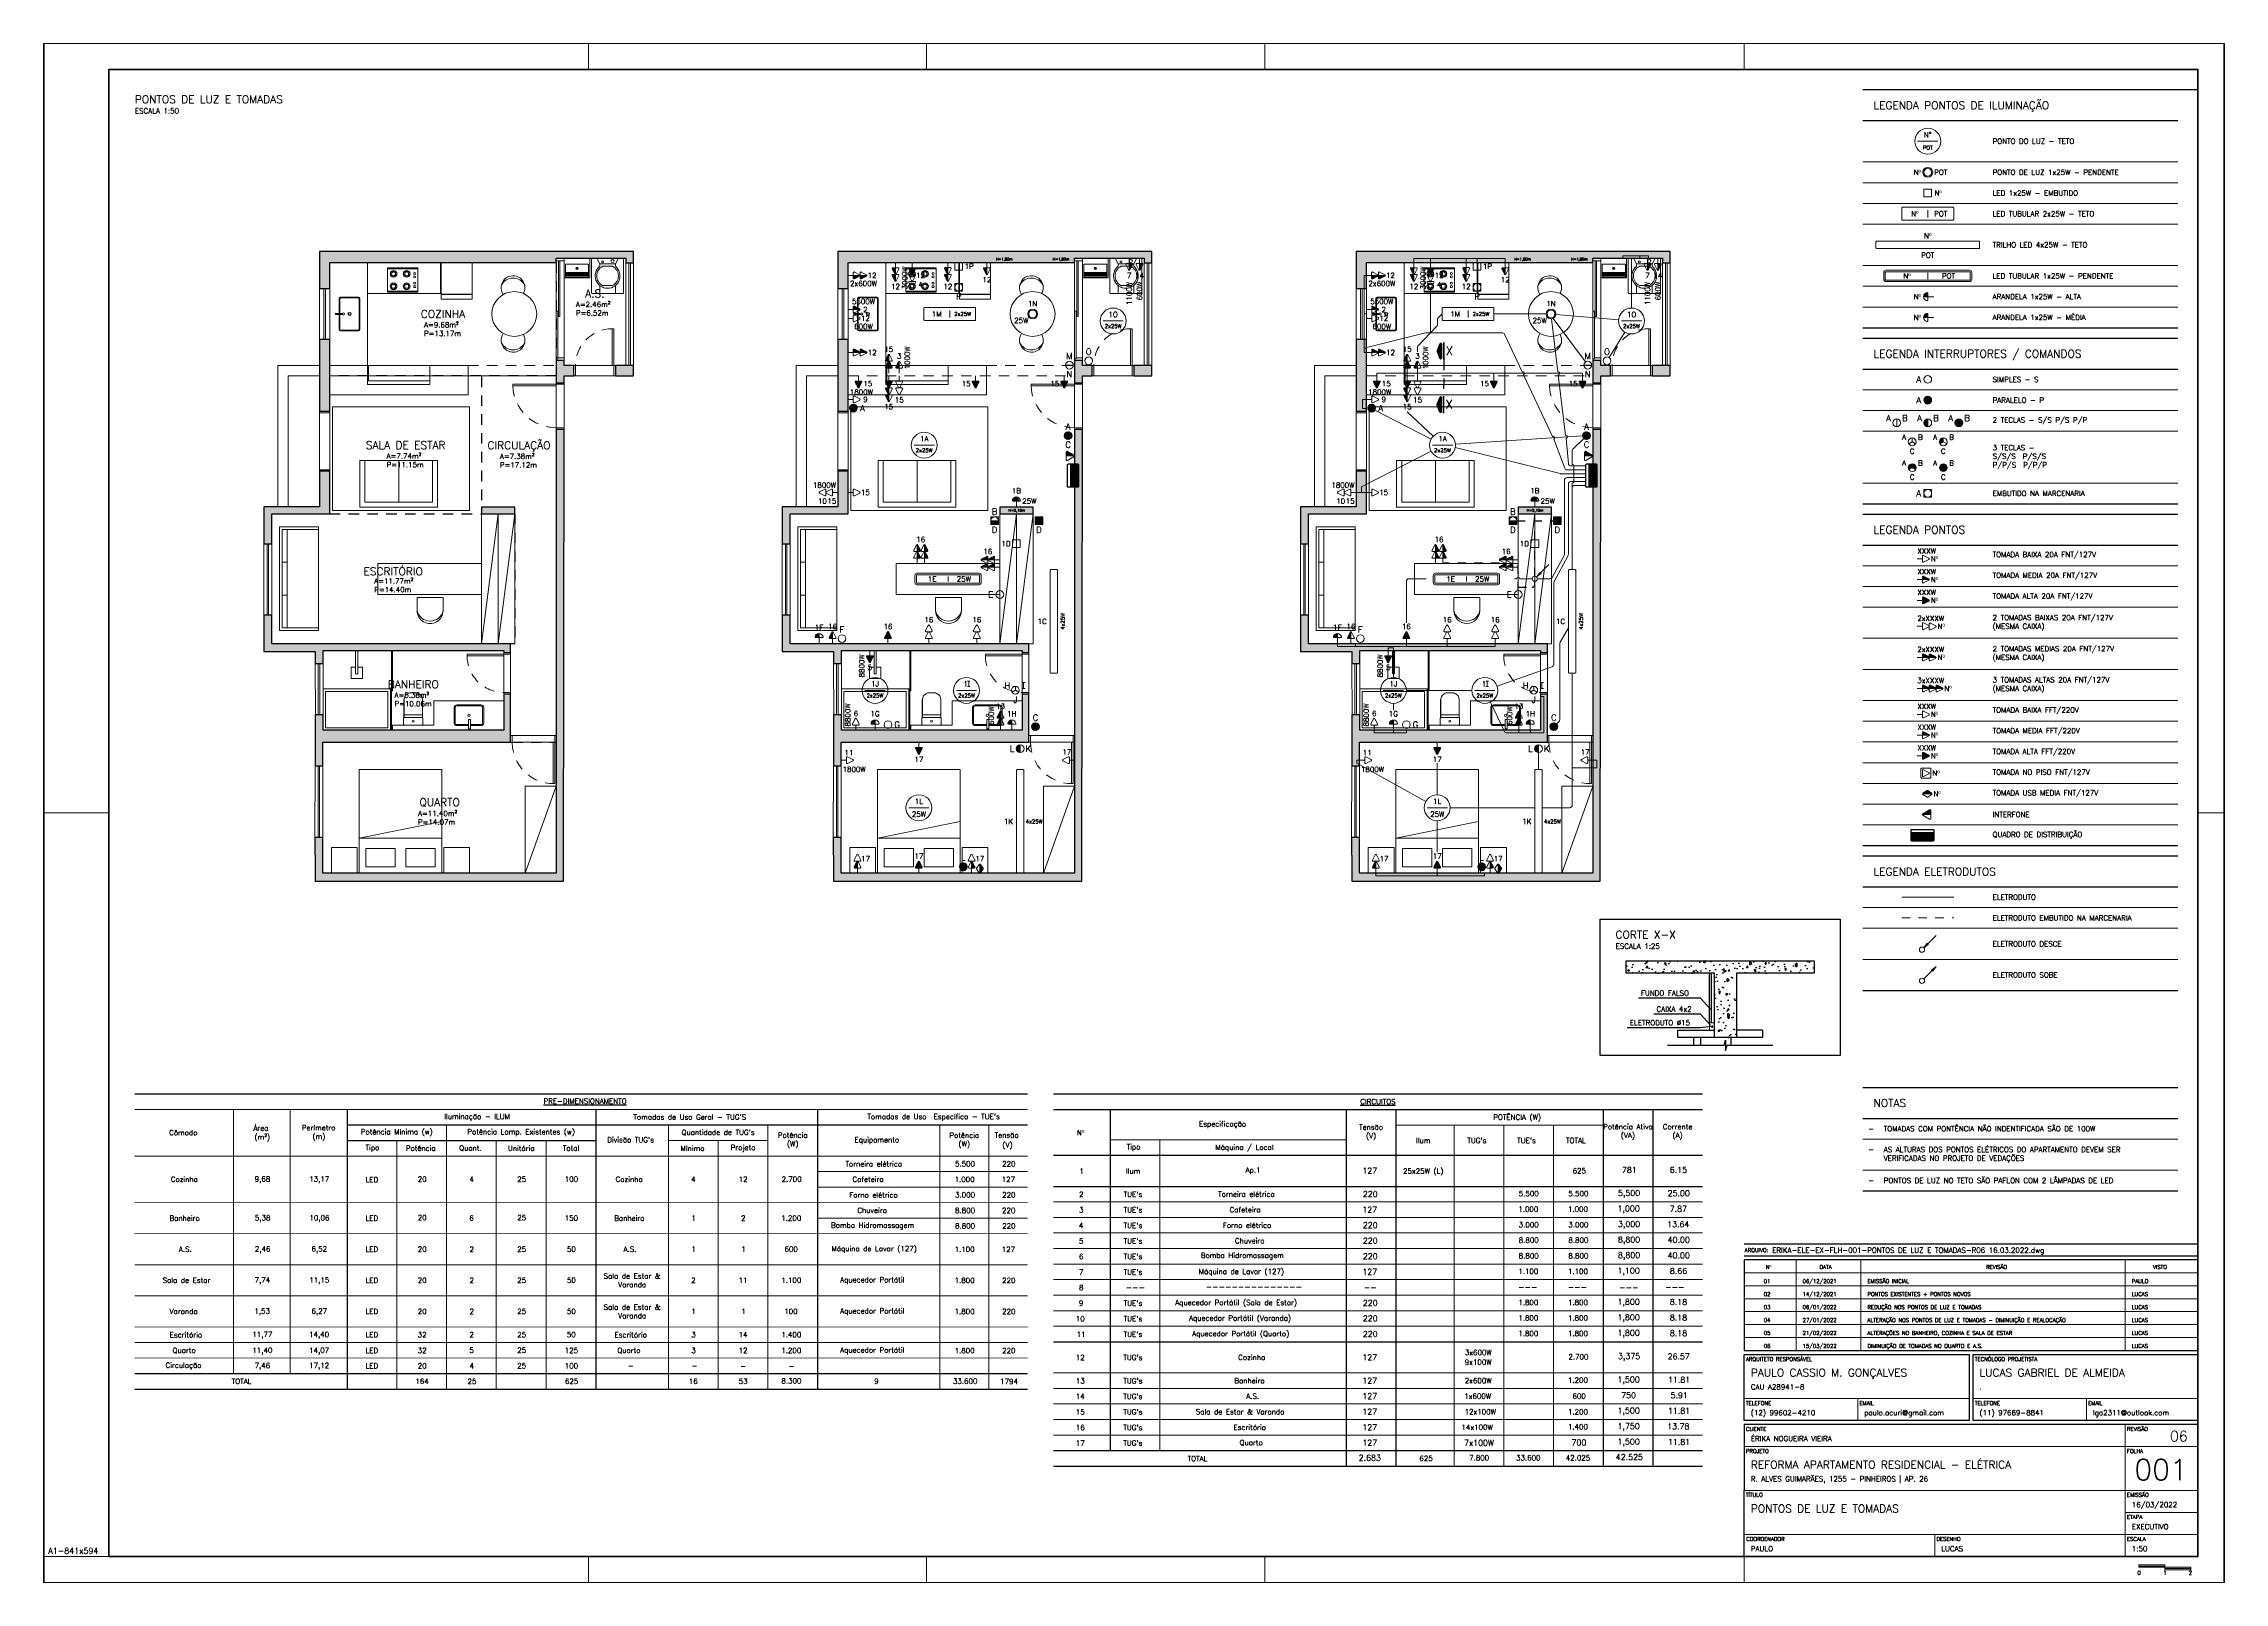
# Paper-space layout 'PONTOS DE LUZ E TOMADAS - A1' of a CAD drawing. Extents: x 0 to 33.1, y 0 to 23.4.
# The model-space entities are those that its viewports show. They can reach past a viewport. Long polylines and large blocks are cut down to what shows.
import ezdxf
from ezdxf.enums import TextEntityAlignment as Align

# ---------------------------------------------------------------- set-up
doc = ezdxf.new("R2010")
doc.units = 0
doc.header["$LTSCALE"] = 0.5
doc.header["$MEASUREMENT"] = 0
doc.linetypes.add('HIDDEN', pattern=[0.375, 0.25, -0.125])
doc.linetypes.add('HIDDEN2', pattern=[0.1875, 0.125, -0.0625])
doc.layers.get('0').update_dxf_attribs({"linetype": 'CONTINUOUS'})
for name, color, linetype in [('02', 2, 'CONTINUOUS'), ('AUX00', 7, 'CONTINUOUS'), ('AUX01', 1, 'CONTINUOUS'), ('CARIMBO', 7, 'CONTINUOUS'), ('HATCH', 3, 'CONTINUOUS'), ('LOGO', 7, 'CONTINUOUS'), ('MARGEM', 1, 'CONTINUOUS')]:
    doc.layers.add(name, color=color, linetype=linetype)
for name, color, linetype, lineweight in [('03', 3, 'CONTINUOUS', 20), ('ARQ - JAN01', 2, 'CONTINUOUS', 20), ('ARQ - PAR01', 172, 'CONTINUOUS', 30), ('ARQ - PAR02', 132, 'CONTINUOUS', 20), ('ARQ - POR01', 20, 'CONTINUOUS', 20), ('CORTE', 4, 'CONTINUOUS', 30), ('COT01', 1, 'CONTINUOUS', 9), ('ELE01 - ELETROD', 40, 'CONTINUOUS', 20), ('ELE01 - ELETRODUTO EMBUTIDO', 40, 'HIDDEN2', 30), ('ELE01 - INTER', 100, 'CONTINUOUS', 15), ('ELE01 - INTER TXT', 100, 'CONTINUOUS', 9), ('ELE01 - LAMP', 50, 'CONTINUOUS', 20), ('ELE01 - LAMP TXT', 100, 'CONTINUOUS', 15), ('ELE01 - Q.DISTR', 4, 'CONTINUOUS', 30), ('ELE01 - TOM 127V', 130, 'CONTINUOUS', 15), ('ELE01 - TOM 127V TXT', 130, 'CONTINUOUS', 15), ('ELE01 - USB', 110, 'CONTINUOUS', 15), ('ELE02 - TELEFONE', 170, 'CONTINUOUS', 9), ('ELV01 - CAIXA 4x2', 90, 'CONTINUOUS', 20), ('FOR01 - FORRO GESSO', 252, 'CONTINUOUS', 15), ('TXT01', 7, 'CONTINUOUS', 9), ('TXT02', 2, 'CONTINUOUS', 20), ('TXT05', 4, 'CONTINUOUS', 30), ('TXT07', 6, 'CONTINUOUS', 50)]:
    doc.layers.add(name, color=color, linetype=linetype, lineweight=lineweight)
doc.layers.add('ANT - ANOTAÇÕES', color=210, linetype='CONTINUOUS', plot=False)
doc.layers.add('ARQ - HATCH 01', color=172, linetype='CONTINUOUS', transparency=0.6)
for name, color, linetype, lineweight, transparency in [('ARQ - PISO', 121, 'CONTINUOUS', 9, 0.45), ('ARQ01', 144, 'CONTINUOUS', 9, 0.5), ('ELE01 - INTER HATCH', 100, 'CONTINUOUS', 15, 0.45), ('TXT00', 7, 'CONTINUOUS', 9, 0.75)]:
    doc.layers.add(name, color=color, linetype=linetype, lineweight=lineweight, transparency=transparency)
doc.layers.add('ELE01 - TOM 220V', color=242, linetype='CONTINUOUS', lineweight=15, true_color=0xdf2935)
doc.layers.add('ELE01 - TOM 220V TXT', color=242, linetype='CONTINUOUS', lineweight=15, true_color=0xdf2935)
doc.styles.add('ROMANS', font='romans.shx')
doc.styles.add('SANSSERIF', font='sanss___.ttf')
doc.styles.add('SIMPLEX', font='SIMPLEX')
doc.styles.get("Standard").update_dxf_attribs({"font": 'romans.shx'})
pattern_1 = [(315, (-0.000575, 0), (0.00662913, 0.00662913), [])]
pattern_2 = [(45, (0, -0.0351), (-0.008838835, 0.008838835), [])]
pattern_3 = [(45, (0.010283, 0.428417), (-0.008838835, 0.008838835), [])]
pattern_4 = [(45, (-0.057708, -0.112157), (-0.008838835, 0.008838835), [])]
pattern_5 = [(45, (3.515, -6.182994), (-0.008838835, 0.008838835), [])]

# ---------------------------------------------------------------- blocks, each defined once
blk = doc.blocks.new('MAR-A1')
at = {"layer": 'LOGO', "lineweight": 20}
h = blk.add_hatch(color=2, dxfattribs=at)
h.paths.add_polyline_path([(-1.273, -0.419), (-1.273, -0.369), (-2.273, -0.369), (-2.273, -0.419)])
h.paths.add_polyline_path([(-0.273, -0.469), (-0.273, -0.419), (-1.273, -0.419), (-1.273, -0.469)])
at = {"layer": 'LOGO', "color": 2, "lineweight": 20}
for p, q in [((-1.273, -0.319), (-2.273, -0.319)), ((-2.273, -0.319), (-2.273, -0.419)), ((-2.273, -0.369), (-1.273, -0.369)), ((-2.273, -0.419), (-1.273, -0.419)), ((-1.273, -0.419), (-1.273, -0.319)), ((-0.273, -0.419), (-1.273, -0.419)), ((-1.273, -0.419), (-1.273, -0.519)), ((-1.273, -0.469), (-0.273, -0.469)), ((-1.273, -0.519), (-0.273, -0.519)), ((-0.273, -0.519), (-0.273, -0.419))]:
    blk.add_line(p, q, dxfattribs=at)
at = {"layer": 'MARGEM', "color": 2, "lineweight": 20}
for p, q in [((-62.1, 58.4), (-62.1, 57.4)), ((-49.05, 58.4), (-49.05, 57.4)), ((-36, 58.4), (-36, 57.4)), ((-17.5, 58.4), (-17.5, 57.4)), ((-80.6, 28.7), (-83.1, 28.7)), ((1, 28.7), (0, 28.7)), ((-62.1, 0), (-62.1, -1)), ((-49.05, 0), (-49.05, -1)), ((-36, 0), (-36, -1)), ((-17.5, 0), (-17.5, -1)), ((-80.6, 0), (-83.1, 0))]:
    blk.add_line(p, q, dxfattribs=at)
blk.add_lwpolyline([(-83.1, 58.4), (-83.1, -1), (1, -1), (1, 58.4)], close=True, dxfattribs=at)
at = {"layer": 'MARGEM', "color": 6, "lineweight": 50}
blk.add_lwpolyline([(-80.6, 0), (0, 0), (0, 57.4), (-80.6, 57.4)], close=True, dxfattribs=at)
at = {"layer": 'LOGO', "color": 2, "lineweight": 20, "style": 'ROMANS'}
for s, height, p in [('A1-841x594', 0.225, (-82.944, 0.108)), ('0', 0.15, (-2.333, -0.706)), ('1', 0.15, (-1.339, -0.706)), ('2', 0.15, (-0.35, -0.706))]:
    blk.add_text(s, height=height, dxfattribs=at).set_placement(p)
blk = doc.blocks.new('cuba')
for p, q in [((2010.732, 1359.428), (2010.732, 1358.838)), ((2010.747, 1359.428), (2010.747, 1358.838)), ((2011.102, 1359.458), (2010.762, 1359.458)), ((2011.102, 1359.443), (2010.762, 1359.443)), ((2011.117, 1359.143), (2011.117, 1359.428)), ((2011.132, 1359.143), (2011.132, 1359.428)), ((2011.198, 1359.143), (2011.065, 1359.143)), ((2011.198, 1359.123), (2011.065, 1359.123)), ((2011.117, 1358.838), (2011.117, 1359.123)), ((2011.132, 1358.838), (2011.132, 1359.123)), ((2010.762, 1358.823), (2011.102, 1358.823)), ((2010.762, 1358.808), (2011.102, 1358.808))]:
    blk.add_line(p, q)
for centre, radius in [((2010.932, 1359.134), 0.0305), ((2010.932, 1359.134), 0.0229), ((2011.048, 1359.133), 0.0195)]:
    blk.add_circle(centre, radius)
for centre, radius, start, end in [((2010.762, 1359.428), 0.03, 90, 180), ((2010.762, 1359.428), 0.015, 90, 180), ((2011.102, 1359.428), 0.03, 359.9651, 90), ((2011.102, 1359.428), 0.015, 359.9651, 90), ((2011.198, 1359.133), 0.01, 270, 90), ((2010.762, 1358.838), 0.03, 180, 270), ((2010.762, 1358.838), 0.015, 180, 270), ((2011.102, 1358.838), 0.03, 270, 0), ((2011.102, 1358.838), 0.015, 270, 0)]:
    blk.add_arc(centre, radius, start, end)
blk = doc.blocks.new('*U310')
at = {"layer": 'ARQ - HATCH 01'}
h = blk.add_hatch(color=256, dxfattribs=at)
h.dxf.hatch_style = 1
h.paths.add_polyline_path([(2.532, 5.79), (2.4, 5.79), (2.4, 5.98), (2.2, 5.98), (2.2, 5.79), (2.103, 5.79), (2.103, 5.64), (2.532, 5.64)])
h.paths.add_polyline_path([(2.4, 7.13), (2.2, 7.13), (2.2, 6.78), (2.4, 6.78)])
h.paths.add_polyline_path([(12.15, 0.988), (12.15, 5.78), (3.432, 5.79), (3.432, 5.64), (12, 5.64), (12, 1.135), (11.307, 1.135), (11.307, 0.985), (12, 0.988)])
h.paths.add_polyline_path([(9.47, 4.76), (8.54, 4.76), (8.54, 4.63), (9.24, 4.63), (9.24, 1.14), (8.94, 1.14), (8.94, 0.988), (9.926, 0.988), (9.927, 1.135), (9.47, 1.135)], flags=17)
h.paths.add_polyline_path([(7.7, 4.63), (7.74, 4.63), (7.74, 4.76), (7.57, 4.76), (7.57, 0.15), (7.02, 0.15), (7.02, 0), (7.72, 0), (7.72, 0.988), (7.95, 0.988), (7.95, 1.14), (7.7, 1.14)])
h.paths.add_polyline_path([(5.06, 1.27), (4.24, 1.27), (4.24, 1.073), (4.93, 1.073), (4.93, 0), (5.64, 0), (5.64, 0.15), (5.06, 0.15)])
h.paths.add_polyline_path([(0.21, 5.64), (0.13, 5.64), (0.13, 6.98), (0.22, 6.98), (0.22, 7.13), (0, 7.13), (0, 1.073), (0.71, 1.073), (0.71, 1.27), (0.21, 1.27)])
h.paths.add_polyline_path([(3.08, 1.27), (2.414, 1.27), (2.2, 1.27), (1.7, 1.27), (1.7, 1.073), (3.08, 1.075)])
h.paths.add_polyline_path([(5.06, 4.838), (4.935, 4.838), (4.935, 4.198), (5.06, 4.198)], flags=17)
for p, q in [((0.13, 6.29), (0.51, 6.29)), ((0.245, 5.815), (0.245, 6.265)), ((0.245, 6.265), (0.485, 6.265)), ((0.405, 6.265), (0.405, 5.815)), ((0.425, 6.265), (0.425, 5.815)), ((0.445, 6.265), (0.445, 5.815)), ((0.465, 6.265), (0.465, 5.815)), ((0.485, 6.265), (0.485, 5.815)), ((0.51, 6.29), (0.51, 5.79)), ((0.13, 5.79), (0.51, 5.79)), ((0.245, 5.815), (0.485, 5.815)), ((5.06, 4.838), (7.57, 4.518)), ((5.06, 4.518), (7.57, 4.518)), ((5.06, 4.518), (7.57, 4.198)), ((12, 3.969), (11.5, 3.969)), ((11.5, 3.969), (11.5, 3.469)), ((12, 3.435), (10, 3.435)), ((10, 3.435), (10, 1.835)), ((11, 3.435), (11.322, 1.835)), ((11.322, 1.835), (11.322, 3.435)), ((11.5, 3.469), (12, 3.469)), ((4.835, 3.25), (4.035, 3.25)), ((4.835, 1.95), (4.835, 3.25)), ((8.52, 2.954), (8.517, 2.934)), ((8.527, 2.974), (8.52, 2.954)), ((8.536, 2.992), (8.527, 2.974)), ((8.548, 3.009), (8.536, 2.992)), ((8.562, 3.024), (8.548, 3.009)), ((8.578, 3.037), (8.562, 3.024)), ((8.596, 3.047), (8.578, 3.037)), ((8.616, 3.055), (8.596, 3.047)), ((8.616, 3.055), (8.616, 3.055)), ((8.617, 3.055), (8.616, 3.055)), ((8.637, 3.059), (8.617, 3.055)), ((8.658, 3.06), (8.637, 3.059)), ((8.997, 3.06), (8.658, 3.06)), ((8.94, 3.058), (8.937, 3.06)), ((8.938, 3.06), (8.938, 3.06)), ((8.942, 3.056), (8.94, 3.058)), ((8.943, 3.054), (8.942, 3.056)), ((8.944, 3.051), (8.943, 3.054)), ((8.944, 3.048), (8.944, 3.051)), ((8.944, 2.712), (8.944, 3.048)), ((8.991, 3.051), (8.99, 3.048)), ((8.99, 3.048), (8.99, 3.045)), ((8.99, 3.045), (8.99, 2.715)), ((8.992, 3.054), (8.991, 3.051)), ((8.994, 3.057), (8.992, 3.054)), ((8.996, 3.059), (8.994, 3.057)), ((8.997, 3.06), (8.996, 3.059)), ((8.998, 3.061), (8.997, 3.06)), ((8.997, 3.06), (8.997, 3.06)), ((9.001, 3.063), (8.998, 3.061)), ((9.004, 3.064), (9.001, 3.063)), ((9.007, 3.065), (9.004, 3.064)), ((9.01, 3.065), (9.007, 3.065)), ((9.125, 3.065), (9.01, 3.065)), ((9.127, 3.065), (9.125, 3.065)), ((9.129, 3.064), (9.127, 3.065)), ((9.131, 3.063), (9.129, 3.064)), ((9.133, 3.062), (9.131, 3.063)), ((9.135, 3.061), (9.133, 3.062)), ((9.137, 3.059), (9.135, 3.061)), ((9.138, 3.057), (9.137, 3.059)), ((9.139, 3.055), (9.138, 3.057)), ((9.139, 3.055), (9.14, 3.053)), ((9.14, 3.053), (9.14, 3.051)), ((11.523, 3.302), (11.877, 3.302)), ((11.523, 2.74), (11.523, 3.302)), ((11.877, 3.302), (11.877, 2.74)), ((4.035, 2.6), (4.84, 2.6)), ((8.516, 2.913), (8.515, 2.892)), ((8.515, 2.892), (8.515, 2.871)), ((8.515, 2.871), (8.516, 2.85)), ((8.517, 2.934), (8.516, 2.913)), ((8.516, 2.85), (8.517, 2.83)), ((8.517, 2.83), (8.52, 2.81)), ((8.52, 2.81), (8.526, 2.79)), ((8.526, 2.79), (8.535, 2.772)), ((8.535, 2.772), (8.547, 2.755)), ((8.547, 2.755), (8.56, 2.74)), ((8.56, 2.74), (8.576, 2.728)), ((8.561, 2.74), (8.577, 2.727)), ((8.576, 2.728), (8.594, 2.717)), ((8.577, 2.727), (8.594, 2.717)), ((8.594, 2.717), (8.613, 2.71)), ((8.594, 2.717), (8.613, 2.709)), ((8.613, 2.71), (8.613, 2.709)), ((8.613, 2.71), (8.632, 2.705)), ((8.613, 2.709), (8.633, 2.705)), ((8.613, 2.709), (8.633, 2.704)), ((8.632, 2.705), (8.653, 2.703)), ((8.633, 2.705), (8.653, 2.703)), ((8.633, 2.704), (8.653, 2.702)), ((8.653, 2.703), (8.994, 2.703)), ((8.941, 2.703), (8.653, 2.703)), ((8.653, 2.702), (8.994, 2.702)), ((8.941, 2.703), (8.942, 2.705)), ((8.942, 2.705), (8.943, 2.706)), ((8.943, 2.706), (8.944, 2.708)), ((8.944, 2.71), (8.944, 2.712)), ((8.944, 2.708), (8.944, 2.71)), ((8.99, 2.712), (8.99, 2.715)), ((8.99, 2.712), (8.991, 2.709)), ((8.991, 2.709), (8.992, 2.706)), ((8.992, 2.706), (8.994, 2.702)), ((8.994, 2.702), (8.996, 2.701)), ((8.996, 2.701), (8.998, 2.699)), ((8.998, 2.699), (9.001, 2.697)), ((9.001, 2.697), (9.004, 2.696)), ((9.004, 2.696), (9.007, 2.695)), ((9.007, 2.695), (9.01, 2.695)), ((9.01, 2.695), (9.125, 2.695)), ((9.127, 2.695), (9.125, 2.695)), ((9.127, 2.695), (9.129, 2.696)), ((9.129, 2.696), (9.131, 2.697)), ((9.131, 2.697), (9.133, 2.698)), ((9.133, 2.698), (9.135, 2.699)), ((9.135, 2.699), (9.137, 2.701)), ((9.137, 2.701), (9.138, 2.703)), ((9.138, 2.703), (9.139, 2.705)), ((9.139, 2.705), (9.14, 2.707)), ((9.14, 2.707), (9.14, 2.709)), ((11.877, 2.74), (11.523, 2.74)), ((11.877, 2.531), (11.523, 2.531)), ((11.523, 2.531), (11.523, 1.969)), ((11.877, 1.969), (11.877, 2.531)), ((4.835, 1.95), (4.035, 1.95)), ((10, 1.835), (12, 1.835)), ((11.5, 1.802), (12, 1.802)), ((11.5, 1.302), (11.5, 1.802)), ((11.523, 1.969), (11.877, 1.969)), ((12, 1.302), (11.5, 1.302))]:
    blk.add_line(p, q)
blk.add_lwpolyline([(0.145, 6.94), (0.795, 6.94, -0.414214), (0.81, 6.925), (0.81, 6.335, -0.414214), (0.795, 6.32), (0.145, 6.32, -0.414214), (0.13, 6.335), (0.13, 6.925, -0.414214)], format="xyb", close=True)
for points in [[(0.13, 6.84), (0.234, 6.78)], [(0.234, 6.78), (0.234, 6.48)], [(0.284, 6.78), (0.284, 6.78), (0.234, 6.78)], [(0.656, 6.78), (0.81, 6.78)], [(0.13, 6.42), (0.234, 6.48)], [(0.234, 6.48), (0.284, 6.48)], [(0.284, 6.535), (0.284, 6.725)], [(0.656, 6.725), (0.656, 6.535)], [(0.656, 6.48), (0.81, 6.48)], [(10.32, 5.64), (12, 5.04)], [(10.32, 5.64), (10.32, 5.04), (12, 5.04)], [(7.57, 4.198), (4.935, 4.198), (4.935, 4.838), (7.57, 4.838)], [(7.57, 4.838), (7.57, 4.76)], [(6.62, 4.198), (6.62, 2.198), (6.02, 2.198), (6.02, 4.198)], [(0.81, 2), (0.81, 3.405), (0.21, 3.405)], [(6.929, 3.456), (6.679, 3.456), (6.679, 2.956), (6.929, 2.956)], [(0.333, 2.97), (0.333, 2.381)], [(0.767, 2.381), (0.767, 2.97)], [(2.494, 3.2), (2.199, 3.202)], [(4.935, 3.35), (4.935, 1.85), (4.035, 1.85), (4.035, 3.35), (4.935, 3.35)], [(9.14, 3.051), (9.14, 2.709)], [(7.7, 2.46), (9.24, 2.46)], [(0.21, 1.27), (2.2, 1.27), (2.2, 2), (0.21, 2)], [(7.7, 1.81), (8.15, 1.81), (8.15, 1.77), (7.7, 1.77)], [(8.02, 1.77), (8.02, 1.68), (8.24, 1.68), (8.24, 1.9), (8.02, 1.9), (8.02, 1.81)], [(7.315, 0.35), (7.315, 1.05), (5.315, 1.05), (5.315, 0.35)], [(5.315, 0.35), (5.315, 1.05), (5.365, 1.05), (5.365, 0.35)], [(7.315, 0.35), (7.315, 1.05), (7.265, 1.05), (7.265, 0.35)], [(11.307, 1.135), (11.307, 0.985)], [(5.365, 0.45), (7.265, 0.45)], [(5.998, 0.45), (5.998, 0.35)], [(6.632, 0.45), (6.632, 0.35)], [(7.315, 0.35), (7.315, 0.3), (5.315, 0.3), (5.315, 0.35)], [(5.365, 0.35), (7.265, 0.35)], [(5.365, 0.35), (7.265, 0.35)]]:
    blk.add_lwpolyline(points)
at = {"linetype": 'HIDDEN'}
for points in [[(2.199, 3.94), (2.199, 5.64)], [(2.399, 1.27), (2.399, 5.64)]]:
    blk.add_lwpolyline(points, dxfattribs=at)
for points in [[(9.14, 3.28), (8.67, 3.28), (8.67, 4.63), (9.24, 4.63), (9.24, 2.48), (9.14, 2.48)], [(0.82, 4.02), (0.82, 3.42), (0.211, 3.42), (0.211, 4.02)], [(0.83, 4.02), (0.921, 4.02), (0.921, 3.42), (0.83, 3.42)], [(2.199, 3.94), (2.764, 3.94), (2.764, 1.27), (2.199, 1.27)], [(3, 3.968), (5, 3.968), (5, 1.322), (3, 1.322)], [(9.03, 3.985), (9.214, 3.985), (9.214, 3.945), (9.03, 3.945)], [(0.313, 2.381), (0.787, 2.381), (0.787, 2.97), (0.313, 2.97)], [(2.494, 2.02), (2.2, 2.02), (2.2, 2), (2.494, 2), (2.564, 2), (2.564, 3.2), (2.494, 3.2)], [(8.48, 2.46), (7.7, 2.46), (7.7, 2.48), (8.48, 2.48)], [(8.44, 2.46), (9.24, 2.46), (9.24, 2.44), (8.44, 2.44)], [(8.44, 2.44), (9.24, 2.44), (9.24, 1.14), (8.44, 1.14)], [(8.49, 2.39), (9.19, 2.39), (9.19, 1.19), (8.49, 1.19)]]:
    blk.add_lwpolyline(points, close=True)
for points in [[(9.15, 3.985), (9.15, 4.19, 0.414214), (9.1, 4.24), (8.8, 4.24, 0.414214), (8.75, 4.19), (8.75, 3.72, 0.414214), (8.8, 3.67), (9.1, 3.67, 0.414214), (9.15, 3.72), (9.15, 3.945)], [(9.13, 3.985), (9.13, 4.19, 0.414214), (9.1, 4.22), (8.8, 4.22, 0.414214), (8.77, 4.19), (8.77, 3.72, 0.414214), (8.8, 3.69), (9.1, 3.69, 0.414214), (9.13, 3.72), (9.13, 3.945)]]:
    blk.add_lwpolyline(points, format="xyb")
for centre, radius in [((0.182, 6.724), 0.03), ((0.197, 6.536), 0.02), ((0.325, 6.04), 0.02), ((0.325, 6.04), 0.015), ((1.205, 4.83), 0.433), ((8.95, 3.955), 0.0229), ((0.429, 2.754), 0.065), ((0.429, 2.502), 0.065), ((0.429, 2.754), 0.06), ((0.429, 2.502), 0.06), ((0.429, 2.754), 0.0375), ((0.429, 2.502), 0.0375), ((0.423, 2.909), 0.02), ((0.488, 2.909), 0.02), ((0.612, 2.909), 0.02), ((0.671, 2.754), 0.065), ((0.671, 2.502), 0.065), ((0.671, 2.754), 0.06), ((0.671, 2.502), 0.06), ((0.671, 2.754), 0.0375), ((0.671, 2.502), 0.0375), ((0.677, 2.909), 0.02), ((9.065, 2.88), 0.02)]:
    blk.add_circle(centre, radius)
for centre, radius, start, end in [((0.47, 6.63), 0.239, 218.8729, 141.1271), ((0.47, 6.63), 0.209, 27.0905, 152.9095), ((0.47, 6.63), 0.209, 207.0905, 332.9095), ((0.696, 4.806), 0.229, 60.3455, 304.9569), ((0.763, 4.806), 0.252, 117.064, 242.936), ((1.714, 4.806), 0.229, 235.0431, 119.6545), ((1.647, 4.806), 0.252, 297.064, 62.936), ((6.929, 3.206), 0.25, 270, 90), ((6.876, 3.206), 0.256, 281.9545, 78.0455)]:
    blk.add_arc(centre, radius, start, end)
at = {"layer": 'ARQ - JAN01'}
for p, q in [((7.95, 1.14), (8.94, 1.14)), ((7.95, 0.988), (8.94, 0.993)), ((9.926, 0.988), (11.307, 0.985)), ((9.927, 1.135), (11.307, 1.135)), ((5.64, 0.15), (7.02, 0.15)), ((5.64, 0), (7.02, 0))]:
    blk.add_line(p, q, dxfattribs=at)
for points in [[(2.2, 6.98), (2.2, 7.13), (0.22, 7.13), (0.22, 6.98)], [(0.71, 1.27), (0.71, 1.073), (1.7, 1.073), (1.7, 1.27)]]:
    blk.add_lwpolyline(points, close=True, dxfattribs=at)
for points in [[(0.22, 7.07), (2.2, 7.07)], [(0.22, 7.04), (2.2, 7.04)], [(1.7, 1.186), (0.71, 1.186)], [(1.7, 1.156), (0.71, 1.156)], [(7.95, 1.079), (8.94, 1.079)], [(7.95, 1.049), (8.94, 1.049)], [(9.927, 1.075), (11.307, 1.075)], [(9.927, 1.045), (11.307, 1.045)], [(5.64, 0.09), (7.02, 0.09)], [(5.64, 0.06), (7.02, 0.06)]]:
    blk.add_lwpolyline(points, dxfattribs=at)
at = {"layer": 'ARQ - PAR01'}
for points in [[(0.21, 5.64), (0.13, 5.64), (0.13, 6.98), (0.22, 6.98), (0.22, 7.13), (0, 7.13), (0, 1.073), (0.71, 1.073), (0.71, 1.27), (0.21, 1.27)], [(2.532, 5.79), (2.4, 5.79), (2.4, 5.98), (2.2, 5.98), (2.2, 5.79), (2.103, 5.79), (2.103, 5.64), (2.532, 5.64)], [(5.06, 4.838), (4.935, 4.838), (4.935, 4.198), (5.06, 4.198)], [(7.7, 4.63), (7.74, 4.63), (7.74, 4.76), (7.57, 4.76), (7.57, 0.15), (7.02, 0.15), (7.02, 0), (7.72, 0), (7.72, 0.988), (7.95, 0.988), (7.95, 1.14), (7.7, 1.14)], [(9.47, 4.76), (8.54, 4.76), (8.54, 4.63), (9.24, 4.63), (9.24, 1.14), (8.94, 1.14), (8.94, 0.988), (9.926, 0.988), (9.927, 1.135), (9.47, 1.135)], [(3.08, 1.27), (2.414, 1.27), (2.2, 1.27), (1.7, 1.27), (1.7, 1.073), (3.08, 1.075)], [(5.06, 1.27), (4.24, 1.27), (4.24, 1.073), (4.93, 1.073), (4.93, 0), (5.64, 0), (5.64, 0.15), (5.06, 0.15)]]:
    blk.add_lwpolyline(points, close=True, dxfattribs=at)
for points in [[(2.4, 7.13), (2.2, 7.13), (2.2, 6.78), (2.4, 6.78), (2.4, 7.13)], [(12.15, 0.988), (12.15, 5.78), (3.432, 5.79), (3.432, 5.64), (12, 5.64), (12, 1.135), (11.307, 1.135), (11.307, 0.985), (12, 0.988), (12.15, 0.988)]]:
    blk.add_lwpolyline(points, dxfattribs=at)
at = {"layer": 'ARQ - PAR02'}
blk.add_lwpolyline([(2.4, 1.073), (2.2, 1.073), (2.2, 0.27), (4.93, 0.27), (4.93, 0.47), (2.4, 0.47), (2.4, 1.073)], dxfattribs=at)
at = {"layer": 'ARQ - PISO'}
for p, q in [((2.4, 6.75), (2.4, 6.01)), ((2.2, 6.72), (2.2, 6.01)), ((2.053, 5.79), (0.18, 5.79)), ((2.073, 5.64), (0.21, 5.64)), ((2.562, 5.79), (3.402, 5.79)), ((2.562, 5.64), (3.402, 5.64)), ((9.34, 4.79), (9.34, 5.61)), ((9.47, 5.58), (9.47, 4.79)), ((7.77, 4.76), (8.51, 4.76)), ((7.77, 4.63), (8.51, 4.63)), ((4.21, 1.272), (3.11, 1.272)), ((4.21, 1.075), (3.11, 1.073))]:
    blk.add_line(p, q, dxfattribs=at)
at = {"layer": 'ARQ - POR01'}
for p, q in [((2.4, 6.75), (1.49, 6.75)), ((1.49, 6.75), (1.49, 6.72)), ((2.2, 6.72), (2.2, 6.78)), ((2.4, 6.75), (2.4, 6.78)), ((1.49, 6.72), (2.2, 6.72)), ((2.2, 6.01), (2.2, 5.98)), ((2.2, 6.01), (2.4, 6.01)), ((2.4, 6.01), (2.4, 5.98)), ((0.18, 5.79), (0.13, 5.79)), ((0.13, 5.79), (0.13, 5.64)), ((0.13, 5.64), (0.18, 5.64)), ((0.18, 5.64), (0.18, 5.79)), ((0.18, 5.71), (1.253, 5.71)), ((1.253, 5.68), (0.18, 5.68)), ((2.073, 5.67), (1.153, 5.67)), ((1.153, 5.67), (1.153, 5.64)), ((1.153, 5.64), (2.103, 5.64)), ((1.253, 5.71), (1.253, 5.68)), ((2.103, 5.79), (2.053, 5.79)), ((2.053, 5.79), (2.053, 5.67)), ((2.073, 5.64), (2.073, 5.67)), ((2.073, 5.64), (2.073, 5.64)), ((2.562, 5.79), (2.532, 5.79)), ((2.532, 5.64), (2.592, 5.64)), ((2.562, 5.79), (2.562, 4.8)), ((2.592, 4.8), (2.592, 5.64)), ((3.432, 5.79), (3.402, 5.79)), ((3.402, 5.79), (3.402, 5.64)), ((3.402, 5.64), (3.432, 5.64)), ((9.34, 5.64), (9.34, 5.61)), ((9.34, 5.61), (10.27, 5.61)), ((9.47, 5.64), (9.47, 5.58)), ((9.47, 5.58), (10.27, 5.58)), ((10.27, 5.58), (10.27, 5.61)), ((2.592, 4.8), (2.562, 4.8)), ((7.74, 4.76), (7.77, 4.76)), ((7.8, 4.63), (7.74, 4.63)), ((7.77, 4.76), (7.77, 3.92)), ((7.8, 3.92), (7.8, 4.63)), ((8.51, 4.76), (8.51, 4.63)), ((8.51, 4.76), (8.54, 4.76)), ((8.54, 4.63), (8.51, 4.63)), ((9.34, 4.76), (9.34, 4.79)), ((9.34, 4.79), (9.47, 4.79)), ((9.47, 4.76), (9.47, 4.79)), ((7.77, 3.92), (7.8, 3.92))]:
    blk.add_line(p, q, dxfattribs=at)
for points in [[(3.08, 1.27), (3.11, 1.27), (3.11, 1.075), (3.08, 1.075)], [(4.24, 1.27), (4.21, 1.27), (4.21, 1.075), (4.24, 1.075)]]:
    blk.add_lwpolyline(points, close=True, dxfattribs=at)
at = {"layer": 'ARQ - POR01', "linetype": 'HIDDEN', "lineweight": 9}
for centre, radius, start, end in [((2.2, 6.72), 0.71, 180, 270), ((2.562, 5.64), 0.84, 272.0815, 360), ((9.47, 5.59), 0.8, 270, 0), ((7.8, 4.63), 0.71, 270, 0)]:
    blk.add_arc(centre, radius, start, end, dxfattribs=at)
at = {"xscale": -1, "rotation": 90}
blk.add_blockref('cuba', (1360.338, 2012.584), dxfattribs=at)
blk = doc.blocks.new('*U29')
at = {"layer": 'ELE01 - LAMP'}
blk.add_line((-0.195, 0), (0.195, 0), dxfattribs=at)
blk.add_circle((0, 0), 0.25, dxfattribs=at)
at = {"layer": 'ELE01 - LAMP TXT', "style": 'ROMANS'}
for tag, height, p in [('X', 0.1, (0, 0.125)), ('Y', 0.075, (0, -0.1))]:
    blk.add_attdef(tag, text='', height=height, dxfattribs=at).set_placement(p, align=Align.MIDDLE)
blk = doc.blocks.new('*U30')
at = {"layer": 'ELE01 - LAMP'}
blk.add_line((-0.195, 0), (0.195, 0), dxfattribs=at)
blk.add_circle((0, 0), 0.25, dxfattribs=at)
at = {"layer": 'ELE01 - LAMP TXT', "style": 'ROMANS'}
for tag, height, p in [('X', 0.1, (0, 0.125)), ('Y', 0.075, (0, -0.125))]:
    blk.add_attdef(tag, text='', height=height, dxfattribs=at).set_placement(p, align=Align.MIDDLE)
blk = doc.blocks.new('*U135')
at = {"lineweight": 9}
h = blk.add_hatch(dxfattribs=at)
h.set_pattern_fill('ANSI31', color=0, scale=0.075, angle=-90)
h.set_pattern_definition(pattern_1)
h.paths.add_polyline_path([(0, -0.118), (-0.063, -0.118, 0.484596), (-0.077, -0.137, 0.349314), (0.001, -0.198)])
at = {"color": 0}
for q in [(0, 0), (0.001, -0.198)]:
    blk.add_line((0, -0.118), q, dxfattribs=at)
blk.add_lwpolyline([(0.063, -0.118), (-0.063, -0.118, 0.484596), (-0.077, -0.137, 0.789489), (0.077, -0.137, 0.484596)], format="xyb", close=True, dxfattribs=at)
blk = doc.blocks.new('ELE-INTERFONE')
at = {"layer": 'ELE02 - TELEFONE'}
h = blk.add_hatch(dxfattribs=at)
h.set_pattern_fill('ANSI31', color=256, scale=0.075, angle=90)
h.set_pattern_definition([(135, (-88.511439, -7.067447), (-0.0066291261, -0.0066291261), [])])
h.paths.add_polyline_path([(0, 0, 0.267949), (-0.008, 0.013), (-0.138, 0.088, 0.57735), (-0.16, 0.075), (-0.16, 0)])
blk.add_line((0, 0), (-0.16, 0), dxfattribs=at)
blk.add_lwpolyline([(-0.16, 0.075), (-0.16, -0.075, 0.57735), (-0.138, -0.088), (-0.008, -0.013, 0.57735), (-0.008, 0.013), (-0.138, 0.088, 0.57735)], format="xyb", close=True, dxfattribs=at)
blk = doc.blocks.new('*U145')
at = {"lineweight": 9}
h = blk.add_hatch(dxfattribs=at)
h.set_pattern_fill('ANSI31', color=256, scale=0.075, angle=-90)
h.paths.add_polyline_path([(0, -0.232, -0.284079), (-0.013, -0.224), (-0.064, -0.123, -0.557537), (-0.051, -0.101), (0, -0.101)])
blk.add_line((0, -0.232), (0, -0.101))
blk.add_lwpolyline([(0, 0), (0, -0.101)])
blk.add_lwpolyline([(0.064, -0.123), (0.013, -0.224, -0.618034), (-0.013, -0.224), (-0.064, -0.123, -0.557537), (-0.051, -0.101), (0.051, -0.101, -0.557537)], format="xyb", close=True)
blk = doc.blocks.new('*U169')
blk.add_lwpolyline([(0.064, -0.123), (0.013, -0.224, -0.618034), (-0.013, -0.224), (-0.064, -0.123, -0.557537), (-0.051, -0.101), (0.051, -0.101, -0.557537)], format="xyb", close=True)
blk = doc.blocks.new('*U147')
at = {"lineweight": 9}
h = blk.add_hatch(dxfattribs=at)
h.set_pattern_fill('ANSI31', color=256, scale=0.075, angle=-90)
h.paths.add_polyline_path([(0, -0.232, -0.284079), (-0.013, -0.224), (-0.064, -0.123, -0.557537), (-0.051, -0.101), (0, -0.101)])
blk.add_line((0, -0.232), (0, -0.101))
blk.add_lwpolyline([(0.064, -0.123), (0.013, -0.224, -0.618034), (-0.013, -0.224), (-0.064, -0.123, -0.557537), (-0.051, -0.101), (0.051, -0.101, -0.557537)], format="xyb", close=True)
blk = doc.blocks.new('*U170')
blk.add_lwpolyline([(0.064, -0.123), (0.013, -0.224, -0.618034), (-0.013, -0.224), (-0.064, -0.123, -0.557537), (-0.051, -0.101), (0.051, -0.101, -0.557537)], format="xyb", close=True)
blk = doc.blocks.new('*U148')
at = {"lineweight": 9}
h = blk.add_hatch(dxfattribs=at)
h.set_pattern_fill('ANSI31', color=256, scale=0.075)
h.paths.add_polyline_path([(0.232, 0, -0.284079), (0.224, -0.013), (0.123, -0.064, -0.557537), (0.101, -0.051), (0.101, 0)])
blk.add_line((0.232, 0), (0.101, 0))
blk.add_lwpolyline([(0, 0), (0.101, 0)])
blk.add_lwpolyline([(0.123, 0.064), (0.224, 0.013, -0.618034), (0.224, -0.013), (0.123, -0.064, -0.557537), (0.101, -0.051), (0.101, 0.051, -0.557537)], format="xyb", close=True)
blk = doc.blocks.new('*U146')
at = {"lineweight": 9}
h = blk.add_hatch(dxfattribs=at)
h.set_pattern_fill('ANSI31', color=256, scale=0.075)
h.paths.add_polyline_path([(0.232, 0, -0.284079), (0.224, -0.013), (0.123, -0.064, -0.557537), (0.101, -0.051), (0.101, 0)])
blk.add_line((0.232, 0), (0.101, 0))
blk.add_lwpolyline([(0.123, 0.064), (0.224, 0.013, -0.618034), (0.224, -0.013), (0.123, -0.064, -0.557537), (0.101, -0.051), (0.101, 0.051, -0.557537)], format="xyb", close=True)
blk = doc.blocks.new('*U149')
at = {"lineweight": 9}
h = blk.add_hatch(dxfattribs=at)
h.set_pattern_fill('ANSI31', color=256, scale=0.075, angle=-90)
h.paths.add_polyline_path([(0, -0.232, -0.284079), (-0.013, -0.224), (-0.064, -0.123, -0.557537), (-0.051, -0.101), (0, -0.101)])
h = blk.add_hatch(dxfattribs=at)
h.set_pattern_fill('ANSI31', color=256, scale=0.075, angle=-90)
h.paths.add_polyline_path([(0, -0.232, 0.284079), (0.013, -0.224), (0.064, -0.123, 0.557537), (0.051, -0.101), (0, -0.101)])
blk.add_lwpolyline([(0, 0), (0, -0.101)])
blk.add_lwpolyline([(0.064, -0.123), (0.013, -0.224, -0.618034), (-0.013, -0.224), (-0.064, -0.123, -0.557537), (-0.051, -0.101), (0.051, -0.101, -0.557537)], format="xyb", close=True)
blk = doc.blocks.new('*U150')
at = {"lineweight": 9}
h = blk.add_hatch(dxfattribs=at)
h.set_pattern_fill('ANSI31', color=256, scale=0.075, angle=-90)
h.paths.add_polyline_path([(0, -0.232, -0.284079), (-0.013, -0.224), (-0.064, -0.123, -0.557537), (-0.051, -0.101), (0, -0.101)])
blk.add_line((0, -0.232), (0, -0.101))
blk.add_lwpolyline([(0.064, -0.123), (0.013, -0.224, -0.618034), (-0.013, -0.224), (-0.064, -0.123, -0.557537), (-0.051, -0.101), (0.051, -0.101, -0.557537)], format="xyb", close=True)
blk = doc.blocks.new('*U181')
at = {"lineweight": 9}
h = blk.add_hatch(dxfattribs=at)
h.set_pattern_fill('ANSI31', color=256, scale=0.075, angle=-90)
h.paths.add_polyline_path([(0, -0.232, -0.284079), (-0.013, -0.224), (-0.064, -0.123, -0.557537), (-0.051, -0.101), (0, -0.101)])
blk.add_line((0, -0.232), (0, -0.101))
blk.add_lwpolyline([(0.064, -0.123), (0.013, -0.224, -0.618034), (-0.013, -0.224), (-0.064, -0.123, -0.557537), (-0.051, -0.101), (0.051, -0.101, -0.557537)], format="xyb", close=True)
blk = doc.blocks.new('*U153')
blk.add_lwpolyline([(0, 0), (0, -0.101)])
blk.add_lwpolyline([(0.064, -0.123), (0.013, -0.224, -0.618034), (-0.013, -0.224), (-0.064, -0.123, -0.557537), (-0.051, -0.101), (0.051, -0.101, -0.557537)], format="xyb", close=True)
blk = doc.blocks.new('*U157')
blk.add_lwpolyline([(0.064, -0.123), (0.013, -0.224, -0.618034), (-0.013, -0.224), (-0.064, -0.123, -0.557537), (-0.051, -0.101), (0.051, -0.101, -0.557537)], format="xyb", close=True)
blk = doc.blocks.new('*U158')
blk.add_lwpolyline([(0, 0), (0, -0.101)])
blk.add_lwpolyline([(0.064, -0.123), (0.013, -0.224, -0.618034), (-0.013, -0.224), (-0.064, -0.123, -0.557537), (-0.051, -0.101), (0.051, -0.101, -0.557537)], format="xyb", close=True)
blk = doc.blocks.new('*U159')
blk.add_lwpolyline([(0, 0), (0, -0.101)])
blk.add_lwpolyline([(0.064, -0.123), (0.013, -0.224, -0.618034), (-0.013, -0.224), (-0.064, -0.123, -0.557537), (-0.051, -0.101), (0.051, -0.101, -0.557537)], format="xyb", close=True)
blk = doc.blocks.new('*U154')
at = {"lineweight": 9}
h = blk.add_hatch(dxfattribs=at)
h.set_pattern_fill('ANSI31', color=256, scale=0.075, angle=-180)
h.paths.add_polyline_path([(-0.232, 0, -0.284079), (-0.224, 0.013), (-0.123, 0.064, -0.557537), (-0.101, 0.051), (-0.101, 0)])
blk.add_line((-0.232, 0), (-0.101, 0))
blk.add_lwpolyline([(-0.123, -0.064), (-0.224, -0.013, -0.618034), (-0.224, 0.013), (-0.123, 0.064, -0.557537), (-0.101, 0.051), (-0.101, -0.051, -0.557537)], format="xyb", close=True)
blk = doc.blocks.new('*U155')
at = {"lineweight": 9}
h = blk.add_hatch(dxfattribs=at)
h.set_pattern_fill('ANSI31', color=256, scale=0.075, angle=-180)
h.paths.add_polyline_path([(-0.232, 0, -0.284079), (-0.224, 0.013), (-0.123, 0.064, -0.557537), (-0.101, 0.051), (-0.101, 0)])
blk.add_line((-0.232, 0), (-0.101, 0))
blk.add_lwpolyline([(-0.123, -0.064), (-0.224, -0.013, -0.618034), (-0.224, 0.013), (-0.123, 0.064, -0.557537), (-0.101, 0.051), (-0.101, -0.051, -0.557537)], format="xyb", close=True)
blk.add_lwpolyline([(0, 0), (-0.101, 0)])
blk = doc.blocks.new('*U156')
at = {"lineweight": 9}
h = blk.add_hatch(dxfattribs=at)
h.set_pattern_fill('ANSI31', color=256, scale=0.075, angle=-90)
h.paths.add_polyline_path([(0, -0.232, -0.284079), (-0.013, -0.224), (-0.064, -0.123, -0.557537), (-0.051, -0.101), (0, -0.101)])
h = blk.add_hatch(dxfattribs=at)
h.set_pattern_fill('ANSI31', color=256, scale=0.075, angle=-90)
h.paths.add_polyline_path([(0, -0.232, 0.284079), (0.013, -0.224), (0.064, -0.123, 0.557537), (0.051, -0.101), (0, -0.101)])
blk.add_lwpolyline([(0, 0), (0, -0.101)])
blk.add_lwpolyline([(0.064, -0.123), (0.013, -0.224, -0.618034), (-0.013, -0.224), (-0.064, -0.123, -0.557537), (-0.051, -0.101), (0.051, -0.101, -0.557537)], format="xyb", close=True)
blk = doc.blocks.new('*U152')
blk.add_lwpolyline([(0, 0), (0, -0.101)])
blk.add_lwpolyline([(0.064, -0.123), (0.013, -0.224, -0.618034), (-0.013, -0.224), (-0.064, -0.123, -0.557537), (-0.051, -0.101), (0.051, -0.101, -0.557537)], format="xyb", close=True)
blk = doc.blocks.new('*U141')
at = {"lineweight": 9}
h = blk.add_hatch(dxfattribs=at)
h.set_pattern_fill('ANSI31', color=256, scale=0.075, angle=-90)
h.paths.add_polyline_path([(0, -0.232, -0.284079), (-0.013, -0.224), (-0.064, -0.123, -0.557537), (-0.051, -0.101), (0, -0.101)])
blk.add_line((0, -0.232), (0, -0.101))
blk.add_lwpolyline([(0, 0), (0, -0.101)])
blk.add_lwpolyline([(0.064, -0.123), (0.013, -0.224, -0.618034), (-0.013, -0.224), (-0.064, -0.123, -0.557537), (-0.051, -0.101), (0.051, -0.101, -0.557537)], format="xyb", close=True)
blk = doc.blocks.new('*U160')
blk.add_lwpolyline([(-0.123, -0.064), (-0.224, -0.013, -0.618034), (-0.224, 0.013), (-0.123, 0.064, -0.557537), (-0.101, 0.051), (-0.101, -0.051, -0.557537)], format="xyb", close=True)
blk.add_lwpolyline([(0, 0), (-0.101, 0)])
blk = doc.blocks.new('*U161')
blk.add_lwpolyline([(0, 0), (0, -0.101)])
blk.add_lwpolyline([(0.064, -0.123), (0.013, -0.224, -0.618034), (-0.013, -0.224), (-0.064, -0.123, -0.557537), (-0.051, -0.101), (0.051, -0.101, -0.557537)], format="xyb", close=True)
blk = doc.blocks.new('*U140')
at = {"lineweight": 9}
h = blk.add_hatch(dxfattribs=at)
h.set_pattern_fill('ANSI31', color=256, scale=0.075, angle=-90)
h.paths.add_polyline_path([(0, -0.232, -0.284079), (-0.013, -0.224), (-0.064, -0.123, -0.557537), (-0.051, -0.101), (0, -0.101)])
blk.add_line((0, -0.232), (0, -0.101))
blk.add_lwpolyline([(0.064, -0.123), (0.013, -0.224, -0.618034), (-0.013, -0.224), (-0.064, -0.123, -0.557537), (-0.051, -0.101), (0.051, -0.101, -0.557537)], format="xyb", close=True)
blk = doc.blocks.new('*U142')
at = {"lineweight": 9}
h = blk.add_hatch(dxfattribs=at)
h.set_pattern_fill('ANSI31', color=256, scale=0.075)
h.paths.add_polyline_path([(0.232, 0, -0.284079), (0.224, -0.013), (0.123, -0.064, -0.557537), (0.101, -0.051), (0.101, 0)])
blk.add_line((0.232, 0), (0.101, 0))
blk.add_lwpolyline([(0, 0), (0.101, 0)])
blk.add_lwpolyline([(0.123, 0.064), (0.224, 0.013, -0.618034), (0.224, -0.013), (0.123, -0.064, -0.557537), (0.101, -0.051), (0.101, 0.051, -0.557537)], format="xyb", close=True)
blk = doc.blocks.new('*U172')
blk.add_lwpolyline([(0, 0), (0.101, 0)])
blk.add_lwpolyline([(0.123, 0.064), (0.224, 0.013, -0.618034), (0.224, -0.013), (0.123, -0.064, -0.557537), (0.101, -0.051), (0.101, 0.051, -0.557537)], format="xyb", close=True)
blk = doc.blocks.new('*U163')
at = {"lineweight": 9}
h = blk.add_hatch(dxfattribs=at)
h.set_pattern_fill('ANSI31', color=256, scale=0.075)
h.paths.add_polyline_path([(0.232, 0, -0.284079), (0.224, -0.013), (0.123, -0.064, -0.557537), (0.101, -0.051), (0.101, 0)])
blk.add_line((0.232, 0), (0.101, 0))
blk.add_lwpolyline([(0, 0), (0.101, 0)])
blk.add_lwpolyline([(0.123, 0.064), (0.224, 0.013, -0.618034), (0.224, -0.013), (0.123, -0.064, -0.557537), (0.101, -0.051), (0.101, 0.051, -0.557537)], format="xyb", close=True)
blk = doc.blocks.new('*U177')
at = {"lineweight": 9}
h = blk.add_hatch(dxfattribs=at)
h.set_pattern_fill('ANSI31', color=256, scale=0.075)
h.paths.add_polyline_path([(0.232, 0, 0.284079), (0.224, 0.013), (0.123, 0.064, 0.557537), (0.101, 0.051), (0.101, 0)])
h = blk.add_hatch(dxfattribs=at)
h.set_pattern_fill('ANSI31', color=256, scale=0.075)
h.paths.add_polyline_path([(0.232, 0, -0.284079), (0.224, -0.013), (0.123, -0.064, -0.557537), (0.101, -0.051), (0.101, 0)])
blk.add_lwpolyline([(0, 0), (0.101, 0)])
blk.add_lwpolyline([(0.123, 0.064), (0.224, 0.013, -0.618034), (0.224, -0.013), (0.123, -0.064, -0.557537), (0.101, -0.051), (0.101, 0.051, -0.557537)], format="xyb", close=True)
blk = doc.blocks.new('*U228')
at = {"lineweight": 9}
h = blk.add_hatch(dxfattribs=at)
h.set_pattern_fill('ANSI31', color=256, scale=0.075)
h.paths.add_polyline_path([(0.232, 0, -0.284079), (0.224, -0.013), (0.123, -0.064, -0.557537), (0.101, -0.051), (0.101, 0)])
blk.add_line((0.232, 0), (0.101, 0))
blk.add_lwpolyline([(0.123, 0.064), (0.224, 0.013, -0.618034), (0.224, -0.013), (0.123, -0.064, -0.557537), (0.101, -0.051), (0.101, 0.051, -0.557537)], format="xyb", close=True)
blk = doc.blocks.new('*U144')
blk.add_lwpolyline([(0, 0), (0.101, 0)])
blk.add_lwpolyline([(0.123, 0.064), (0.224, 0.013, -0.618034), (0.224, -0.013), (0.123, -0.064, -0.557537), (0.101, -0.051), (0.101, 0.051, -0.557537)], format="xyb", close=True)
blk = doc.blocks.new('*U178')
blk.add_lwpolyline([(0, 0), (0, -0.101)])
blk.add_lwpolyline([(0.064, -0.123), (0.013, -0.224, -0.618034), (-0.013, -0.224), (-0.064, -0.123, -0.557537), (-0.051, -0.101), (0.051, -0.101, -0.557537)], format="xyb", close=True)
blk = doc.blocks.new('ELE-Q.DISTRIBUIÇAO')
at = {"true_color": 0xffffff}
h = blk.add_hatch(color=7, dxfattribs=at)
h.dxf.hatch_style = 1
h.paths.add_polyline_path([(-0.16, 0, 0.414214), (-0.175, -0.015), (-0.175, -0.157), (0.268, -0.002, 0.144115), (0.26, 0)])
at = {"lineweight": 9}
h = blk.add_hatch(dxfattribs=at)
h.set_pattern_fill('ANSI31', color=256, scale=0.075)
h.set_pattern_definition([(45, (1, 0), (-0.006629126, 0.006629126), [])])
h.paths.add_polyline_path([(-0.16, 0, 0.414214), (-0.175, -0.015), (-0.175, -0.157), (0.268, -0.002, 0.144115), (0.26, 0)])
at = {"true_color": 0xffffff}
h = blk.add_hatch(color=7, dxfattribs=at)
h.dxf.hatch_style = 1
h.paths.add_polyline_path([(-0.175, -0.157), (0.275, -0.157), (0.275, -0.015, 0.254883), (0.268, -0.002)])
for q in [(0.268, -0.002), (0.275, -0.157)]:
    blk.add_line((-0.175, -0.157), q)
blk.add_lwpolyline([(-0.16, 0), (0.26, 0, -0.414214), (0.275, -0.015), (0.275, -0.196, -0.414214), (0.26, -0.211), (-0.16, -0.211, -0.414214), (-0.175, -0.196), (-0.175, -0.015, -0.414214)], format="xyb", close=True)
blk = doc.blocks.new('*U179')
at = {"lineweight": 9}
h = blk.add_hatch(dxfattribs=at)
h.set_pattern_fill('ANSI31', color=256, scale=0.075, angle=-90)
h.paths.add_polyline_path([(0, -0.232, -0.284079), (-0.013, -0.224), (-0.064, -0.123, -0.557537), (-0.051, -0.101), (0, -0.101)])
h = blk.add_hatch(dxfattribs=at)
h.set_pattern_fill('ANSI31', color=256, scale=0.075, angle=-90)
h.paths.add_polyline_path([(0, -0.232, 0.284079), (0.013, -0.224), (0.064, -0.123, 0.557537), (0.051, -0.101), (0, -0.101)])
blk.add_lwpolyline([(0, 0), (0, -0.101)])
blk.add_lwpolyline([(0.064, -0.123), (0.013, -0.224, -0.618034), (-0.013, -0.224), (-0.064, -0.123, -0.557537), (-0.051, -0.101), (0.051, -0.101, -0.557537)], format="xyb", close=True)
blk = doc.blocks.new('*U180')
at = {"lineweight": 9}
h = blk.add_hatch(dxfattribs=at)
h.set_pattern_fill('ANSI31', color=256, scale=0.075, angle=-90)
h.paths.add_polyline_path([(0, -0.232, -0.284079), (-0.013, -0.224), (-0.064, -0.123, -0.557537), (-0.051, -0.101), (0, -0.101)])
h = blk.add_hatch(dxfattribs=at)
h.set_pattern_fill('ANSI31', color=256, scale=0.075, angle=-90)
h.paths.add_polyline_path([(0, -0.232, 0.284079), (0.013, -0.224), (0.064, -0.123, 0.557537), (0.051, -0.101), (0, -0.101)])
blk.add_lwpolyline([(0, 0), (0, -0.101)])
blk.add_lwpolyline([(0.064, -0.123), (0.013, -0.224, -0.618034), (-0.013, -0.224), (-0.064, -0.123, -0.557537), (-0.051, -0.101), (0.051, -0.101, -0.557537)], format="xyb", close=True)
blk = doc.blocks.new('*U151')
blk.add_lwpolyline([(0.064, -0.123), (0.013, -0.224, -0.618034), (-0.013, -0.224), (-0.064, -0.123, -0.557537), (-0.051, -0.101), (0.051, -0.101, -0.557537)], format="xyb", close=True)
blk = doc.blocks.new('*U175')
blk.add_lwpolyline([(0.064, -0.123), (0.013, -0.224, -0.618034), (-0.013, -0.224), (-0.064, -0.123, -0.557537), (-0.051, -0.101), (0.051, -0.101, -0.557537)], format="xyb", close=True)
blk = doc.blocks.new('*U143')
at = {"lineweight": 9}
h = blk.add_hatch(dxfattribs=at)
h.set_pattern_fill('ANSI31', color=256, scale=0.075, angle=-90)
h.paths.add_polyline_path([(0, -0.104, 0.255276), (-0.013, -0.11), (-0.062, -0.188, 0.303493), (-0.062, -0.205), (-0.012, -0.276, 0.243427), (0, -0.283)])
blk.add_line((0, -0.104), (0, -0.283))
blk.add_lwpolyline([(-0.012, -0.276), (-0.062, -0.205, -0.303493), (-0.062, -0.188), (-0.013, -0.11, -0.540791), (0.013, -0.11), (0.064, -0.188, -0.312436), (0.064, -0.205), (0.012, -0.276, -0.517521)], format="xyb", close=True)
blk = doc.blocks.new('*U225')
at = {"lineweight": 9}
h = blk.add_hatch(dxfattribs=at)
h.set_pattern_fill('ANSI31', color=0, scale=0.075, angle=-90)
h.set_pattern_definition(pattern_1)
h.paths.add_polyline_path([(0, -0.118), (-0.063, -0.118, 0.484596), (-0.077, -0.137, 0.349314), (0.001, -0.198)])
h = blk.add_hatch(dxfattribs=at)
h.set_pattern_fill('ANSI31', color=0, scale=0.075, angle=-90)
h.set_pattern_definition(pattern_1)
edge = h.paths.add_edge_path()
edge.add_line((0, -0.118), (0.063, -0.118))
edge.add_arc((0.063, -0.133), 0.0151, -8.2279, 89.8862, ccw=False)
edge.add_arc((0, -0.118), 0.0796, 270.4913, 347.5114, ccw=False)
edge.add_line((0.001, -0.198), (0, -0.118))
at = {"color": 0}
blk.add_line((0, -0.118), (0, 0), dxfattribs=at)
blk.add_lwpolyline([(0.063, -0.118), (-0.063, -0.118, 0.484596), (-0.077, -0.137, 0.789489), (0.077, -0.137, 0.484596)], format="xyb", close=True, dxfattribs=at)
blk = doc.blocks.new('*U309')
at = {"layer": 'ELE01 - INTER HATCH'}
h = blk.add_hatch(dxfattribs=at)
h.set_pattern_fill('ANSI31', color=256, scale=0.1)
h.set_pattern_definition(pattern_2)
edge = h.paths.add_edge_path()
edge.add_arc((0.297, -3.022), 0.075, 0, 360)
h = blk.add_hatch(dxfattribs=at)
h.set_pattern_fill('ANSI31', color=256, scale=0.1)
h.paths.add_polyline_path([(4.517, -3.553, 0.414214), (4.442, -3.478, 0.414214), (4.367, -3.553)])
h = blk.add_hatch(dxfattribs=at)
h.set_pattern_fill('ANSI31', color=256, scale=0.1)
h.paths.add_polyline_path([(4.517, -3.553, -0.414214), (4.442, -3.628, -0.414214), (4.367, -3.553)])
h = blk.add_hatch(dxfattribs=at)
h.set_pattern_fill('ANSI31', color=256, scale=0.1)
h.paths.add_polyline_path([(2.948, -5.196, 0.414214), (3.023, -5.271, 0.414214), (3.098, -5.196)])
h = blk.add_hatch(dxfattribs=at)
h.set_pattern_fill('ANSI31', color=256, scale=0.1)
h.paths.add_polyline_path([(3.954, -5.196, -1), (3.804, -5.196, -1)])
h = blk.add_hatch(dxfattribs=at)
h.set_pattern_fill('ANSI31', color=256, scale=0.1)
h.set_pattern_definition(pattern_5)
edge = h.paths.add_edge_path()
edge.add_arc((3.812, -9.17), 0.075, 0, 360)
h = blk.add_hatch(dxfattribs=at)
h.set_pattern_fill('ANSI31', color=256, scale=0.1)
h.set_pattern_definition(pattern_3)
edge = h.paths.add_edge_path()
edge.add_arc((3.517, -9.595), 0.075, 90, 180)
edge.add_arc((3.517, -9.595), 0.075, 180, 270)
edge.add_line((3.517, -9.67), (3.517, -9.595))
edge.add_line((3.517, -9.595), (3.517, -9.52))
h = blk.add_hatch(dxfattribs=at)
h.set_pattern_fill('ANSI31', color=256, scale=0.1, angle=360)
h.set_pattern_definition(pattern_4)
h.paths.add_polyline_path([(2.495, -11.875, -1), (2.345, -11.875, -1)])
at = {"layer": 'ELE01 - INTER'}
for p, q in [((4.392, -2.192), (4.542, -2.192)), ((4.517, -3.553), (4.367, -3.553)), ((2.948, -5.196), (3.098, -5.196)), ((3.425, -8.467), (3.425, -8.392)), ((3.425, -8.467), (3.36, -8.504)), ((3.425, -8.467), (3.49, -8.504)), ((3.517, -9.67), (3.517, -9.52))]:
    blk.add_line(p, q, dxfattribs=at)
for points in [[(2.407, -0.617), (2.407, -0.767), (2.257, -0.767), (2.257, -0.617)], [(3.098, -5.121), (3.098, -5.271), (2.948, -5.271), (2.948, -5.121)], [(3.954, -5.121), (3.954, -5.271), (3.804, -5.271), (3.804, -5.121)]]:
    blk.add_lwpolyline(points, close=True, dxfattribs=at)
for centre in [(2.332, -0.692), (4.839, -2.109), (4.467, -2.192), (0.297, -3.022), (4.442, -3.553), (3.023, -5.196), (3.879, -5.196), (3.125, -6.62), (0.079, -7.47), (3.425, -8.467), (0.967, -9.13), (3.812, -9.17), (3.517, -9.595), (2.42, -11.875)]:
    blk.add_circle(centre, 0.075, dxfattribs=at)
at = {"layer": 'ELE01 - INTER TXT'}
for p, q in [((3.553, -8.316), (3.583, -8.316)), ((3.612, -8.316), (3.583, -8.316)), ((3.553, -8.436), (3.583, -8.436)), ((3.612, -8.436), (3.583, -8.436))]:
    blk.add_line(p, q, dxfattribs=at)
at = {"layer": 'ELE01 - LAMP'}
for p, q in [((2.158, -1.135), (2.158, -1.275)), ((2.125, -6.27), (2.125, -6.37))]:
    blk.add_line(p, q, dxfattribs=at)
for points in [[(2.407, -0.21), (2.407, -0.36), (2.257, -0.36), (2.257, -0.21)], [(3.52, -5.563), (3.52, -5.713), (3.37, -5.713), (3.37, -5.563)]]:
    blk.add_lwpolyline(points, close=True, dxfattribs=at)
for points in [[(1.673, -1.33), (2.643, -1.33, 0.414214), (2.658, -1.315), (2.658, -1.095, 0.414214), (2.643, -1.08), (1.673, -1.08, 0.414214), (1.658, -1.095), (1.658, -1.315, 0.414214)], [(1.53, -6.21), (2.72, -6.21, -0.414214), (2.765, -6.255), (2.765, -6.385, -0.414214), (2.72, -6.43), (1.53, -6.43, -0.414214), (1.485, -6.385), (1.485, -6.255, -0.414214)], [(1.53, -6.24), (2.72, -6.24, -0.414214), (2.735, -6.255), (2.735, -6.385, -0.414214), (2.72, -6.4), (1.53, -6.4, -0.414214), (1.515, -6.385), (1.515, -6.255, -0.414214)], [(4.237, -8.123), (4.237, -6.153, 0.414214), (4.222, -6.138), (4.11, -6.138, 0.414214), (4.095, -6.153), (4.095, -8.123, 0.414214), (4.11, -8.138), (4.222, -8.138, 0.414214)], [(3.588, -11.985), (3.588, -10.015, 0.414214), (3.573, -10), (3.462, -10, 0.414214), (3.447, -10.015), (3.447, -11.985, 0.414214), (3.462, -12), (3.573, -12, 0.414214)]]:
    blk.add_lwpolyline(points, format="xyb", close=True, dxfattribs=at)
for radius in [0.095, 0.075]:
    blk.add_circle((3.757, -1.205), radius, dxfattribs=at)
at = {"layer": 'ELE01 - LAMP TXT'}
for p, q in [((2.501, -8.295), (2.525, -8.295)), ((2.501, -8.395), (2.525, -8.395)), ((2.549, -8.295), (2.525, -8.295)), ((2.549, -8.395), (2.525, -8.395))]:
    blk.add_line(p, q, dxfattribs=at)
at = {"layer": 'ARQ01', "rotation": 270}
blk.add_blockref('*U310', (-1.073, 0), dxfattribs=at)
at = {"layer": 'ELE01 - LAMP'}
for p, values in [((5.312, -1.34), {'Y': '2x25W', 'X': '1O'}), ((1.666, -3.737), {'Y': '2x25W', 'X': '1A'}), ((0.717, -8.47), {'Y': '2x25W', 'X': '1J'}), ((2.482, -8.47), {'Y': '2x25W', 'X': '1I'})]:
    blk.add_blockref('*U29', p, dxfattribs=at).add_auto_attribs(values)
at = {"layer": 'ELE01 - LAMP', "xscale": -1, "rotation": 180}
for name, p in [('*U225', (3.445, -4.934)), ('*U135', (-0.363, -7.57)), ('*U135', (0.717, -9.24)), ('*U135', (3.357, -9.239))]:
    blk.add_blockref(name, p, dxfattribs=at)
at = {"layer": 'ELE01 - LAMP'}
ref = blk.add_blockref('*U30', (1.563, -10.735), dxfattribs=at)
ref.add_attrib('Y', '25W', dxfattribs={"layer": 'ELE01 - LAMP TXT', "height": 0.1, "style": 'ROMANS'}).set_placement((1.563, -10.86), align=Align.MIDDLE)
ref.add_attrib('X', '1L', dxfattribs={"layer": 'ELE01 - LAMP TXT', "height": 0.1, "style": 'ROMANS'}).set_placement((1.563, -10.61), align=Align.MIDDLE)
at = {"layer": 'ELE01 - Q.DISTR', "rotation": 270}
blk.add_blockref('ELE-Q.DISTRIBUIÇAO', (4.642, -4.275), dxfattribs=at)
at = {"layer": 'ELE01 - TOM 127V'}
for name, p in [('*U148', (0.196, -0.46)), ('*U146', (0.328, -0.46)), ('*U145', (1.112, -0.211)), ('*U145', (2.121, -0.21)), ('*U145', (2.876, -0.211)), ('*U147', (1.112, -0.342)), ('*U169', (1.432, -0.342)), ('*U147', (2.121, -0.341)), ('*U149', (0.397, -2.399)), ('*U180', (0.982, -2.399)), ('*U181', (0.982, -2.531)), ('*U150', (0.982, -2.662)), ('*U144', (0.197, -4.65)), ('*U154', (2.994, -5.948)), ('*U155', (3.125, -5.948)), ('*U154', (2.994, -6.092)), ('*U155', (3.125, -6.092))]:
    blk.add_blockref(name, p, dxfattribs=at)
at = {"layer": 'ELE01 - TOM 127V', "xscale": -1}
for p in [(1.432, -0.211), (2.656, -2.399), (4.367, -2.399)]:
    blk.add_blockref('*U149', p, dxfattribs=at)
for name, p, rotation in [('*U142', (5.62, -0.13), 90), ('*U142', (5.82, -0.13), 90), ('*U172', (0.197, -1.289), 180), ('*U148', (0.197, -1.95), 180), ('*U146', (0.329, -1.95), 180), ('*U228', (0.982, -2.218), 270), ('*U177', (0.982, -2.349), 270), ('*U163', (1.182, -2.349), 270), ('*U152', (1.182, -2.399), 359.9999999999974), ('*U151', (1.185, -2.531), 359.9999999999974), ('*U145', (-0.101, -7.57), 180), ('*U179', (0.967, -7.57), 180), ('*U157', (1.754, -7.439), 180), ('*U158', (1.754, -7.57), 180), ('*U157', (2.679, -7.439), 180), ('*U159', (2.679, -7.57), 180), ('*U140', (3.137, -9.109), 180), ('*U141', (3.137, -9.24), 180), ('*U149', (1.562, -9.47), 0.1909936180609151), ('*U160', (4.567, -9.817), 180), ('*U175', (0.378, -11.869), 180), ('*U141', (0.378, -12), 180), ('*U149', (1.563, -12), 180)]:
    blk.add_blockref(name, p, dxfattribs=dict(at, rotation=rotation))
at = {"layer": 'ELE01 - TOM 127V'}
for name, p, rotation in [('*U178', (0, -4.65), 270.0000000000002), ('*U154', (1.527, -5.889), 270), ('*U155', (1.527, -6.02), 270), ('*U154', (1.671, -5.889), 270), ('*U155', (1.671, -6.02), 270), ('*U175', (2.581, -11.869), 180), ('*U141', (2.581, -12), 180)]:
    blk.add_blockref(name, p, dxfattribs=dict(at, rotation=rotation))
at = {"layer": 'ELE01 - TOM 220V', "xscale": -1}
for name, p, rotation in [('*U142', (0.197, -1.121), 180), ('*U153', (0.197, -2.853), 89.99999999999905), ('*U152', (0.347, -9.24), 180), ('*U161', (0.063, -9.815), 89.99999999999905)]:
    blk.add_blockref(name, p, dxfattribs=dict(at, rotation=rotation))
at = {"layer": 'ELE01 - TOM 220V'}
blk.add_blockref('*U156', (0.617, -7.7), dxfattribs=at)
at = {"layer": 'ELE01 - TOM 220V TXT'}
blk.add_blockref('*U170', (1.432, -0.474), dxfattribs=at)
at = {"layer": 'ELE01 - TOM 220V TXT', "rotation": 270.0000000000002}
blk.add_blockref('*U170', (-0.131, -4.65), dxfattribs=at)
at = {"layer": 'ELE01 - USB', "rotation": 180.0880984559787}
blk.add_blockref('*U143', (2.739, -12.104), dxfattribs=at)
at = {"layer": 'ELE02 - TELEFONE'}
blk.add_blockref('ELE-INTERFONE', (4.567, -3.944), dxfattribs=at)
at = {"layer": 'ANT - ANOTAÇÕES'}
for s, p in [('H=1,80m', (3.21, -0.185)), ('H=1,80m', (4.305, -0.185)), ('H=2,10m', (3.451, -5.035))]:
    blk.add_text(s, height=0.05, dxfattribs=at).set_placement(p, align=Align.BOTTOM_CENTER)
at = {"layer": 'ELE01 - INTER TXT', "char_height": 0.12, "attachment_point": 5}
for s, insert, width in [('P', (2.332, -0.867), 0.04859), ('M', (4.467, -2.017), 0.04859), ('O', (4.839, -1.934), 0.04859), ('N', (4.467, -2.367), 0.04859), ('A', (0.472, -3.022), 0.12), ('A', (4.442, -3.378), 0.04859), ('C', (4.442, -3.728), 0.04859), ('B', (3.023, -5.021), 0.04859), ('D', (3.023, -5.371), 0.04859), ('D', (3.879, -5.371), 0.04859), ('E', (2.95, -6.62), 0.04859), ('F', (0.079, -7.295), 0.12), ('H', (3.268, -8.376), 0.04859), ('I', (3.583, -8.376), 0.04859), ('J', (3.425, -8.648), 0.04859), ('G', (1.142, -9.13), 0.04859), ('C', (3.812, -8.995), 0.12), ('L', (3.36, -9.595), 0.04859), ('K', (3.675, -9.595), 0.04859), ('L', (2.42, -11.693), 0.04859)]:
    blk.add_mtext(s, dxfattribs=dict(at, insert=insert, width=width))
at = {"layer": 'ELE01 - LAMP TXT', "style": 'ROMANS'}
for s, height, p in [('1M', 0.1, (1.908, -1.205)), ('2x25W', 0.075, (2.408, -1.205)), ('1E', 0.1, (1.82, -6.32)), ('25W', 0.1, (2.43, -6.32))]:
    blk.add_text(s, height=height, dxfattribs=at).set_placement(p, align=Align.MIDDLE_CENTER)
at = {"layer": 'ELE01 - LAMP TXT', "width": 0.04859, "attachment_point": 5, "style": 'ROMANS'}
for s, insert, char_height in [('1P', (2.532, -0.285), 0.1), ('1N', (3.757, -1.005), 0.1), ('25W', (3.541, -1.33), 0.1), ('1B', (3.445, -4.616), 0.1), ('25W', (3.695, -4.816), 0.1), ('1D', (3.245, -5.638), 0.1), ('1C', (3.941, -7.138), 0.1), ('1F', (-0.363, -7.252), 0.1), ('1G', (0.717, -8.922), 0.1), ('1H', (3.357, -8.921), 0.1), ('1K', (3.292, -11), 0.1), ('4x25W', (3.788, -11), 0.075)]:
    blk.add_mtext(s, dxfattribs=dict(at, insert=insert, char_height=char_height))
at = {"layer": 'ELE01 - LAMP TXT', "insert": (4.337, -7.138), "char_height": 0.075, "width": 0.04859, "attachment_point": 5, "rotation": 90, "style": 'ROMANS'}
blk.add_mtext('4x25W', dxfattribs=at)
at = {"layer": 'ELE01 - TOM 127V TXT', "char_height": 0.1, "width": 0.04859, "attachment_point": 5}
for s, insert in [('12', (0.66, -0.46)), ('12', (1.597, -0.459)), ('7', (5.62, -0.462)), ('14', (5.82, -0.462)), ('2x600W', (0.494, -0.617)), ('12', (1.112, -0.674)), ('12', (2.121, -0.674)), ('12', (2.876, -0.543)), ('12', (0.53, -1.289)), ('600W', (0.494, -1.446)), ('12', (0.661, -1.95)), ('15', (0.982, -1.886)), ('3', (1.182, -2.017)), ('15', (0.579, -2.549)), ('15', (2.474, -2.549)), ('15', (4.185, -2.549)), ('15', (0.982, -2.995)), ('15', (1.185, -2.863)), ('15', (0.53, -4.65)), ('15', (-0.117, -4.816)), ('16', (1.599, -5.556)), ('16', (2.893, -5.789)), ('16', (1.755, -7.106)), ('16', (2.68, -7.106)), ('16', (-0.101, -7.238)), ('16', (0.968, -7.238)), ('13', (3.137, -8.777)), ('17', (4.417, -9.66)), ('17', (1.563, -9.802)), ('17', (0.536, -11.718)), ('17', (1.563, -11.668)), ('17', (2.739, -11.718))]:
    blk.add_mtext(s, dxfattribs=dict(at, insert=insert))
at = {"layer": 'ELE01 - TOM 127V TXT', "char_height": 0.1, "width": 0.04859, "attachment_point": 5, "rotation": 90}
for s, insert in [('1100W', (5.62, -0.81)), ('600W', (5.82, -0.762)), ('1000W', (1.339, -2.052)), ('600W', (2.96, -8.957))]:
    blk.add_mtext(s, dxfattribs=dict(at, insert=insert))
at = {"layer": 'ELE01 - TOM 220V TXT', "char_height": 0.1, "width": 0.04859, "attachment_point": 5, "rotation": 90}
for s, insert in [('3000W', (1.289, -0.508)), ('8800W', (0.46, -7.997)), ('8800W', (0.19, -8.943))]:
    blk.add_mtext(s, dxfattribs=dict(at, insert=insert))
at = {"layer": 'ELE01 - TOM 220V TXT', "char_height": 0.1, "width": 0.04859, "attachment_point": 5}
for s, insert in [('4', (1.597, -0.64)), ('5500W', (0.494, -0.964)), ('2', (0.53, -1.121)), ('1800W', (0.454, -2.711)), ('9', (0.53, -2.854)), ('1800W', (-0.257, -4.508)), ('10', (-0.298, -4.816)), ('5', (0.617, -8.025)), ('6', (0.347, -8.915)), ('11', (0.213, -9.671)), ('1800W', (0.314, -9.994))]:
    blk.add_mtext(s, dxfattribs=dict(at, insert=insert))
blk = doc.blocks.new('*U136')
at = {"lineweight": 9}
h = blk.add_hatch(dxfattribs=at)
h.set_pattern_fill('ANSI31', color=0, scale=0.075, angle=-90)
h.set_pattern_definition(pattern_1)
h.paths.add_polyline_path([(0, -0.118), (-0.063, -0.118, 0.484596), (-0.077, -0.137, 0.349314), (0.001, -0.198)])
at = {"color": 0}
for q in [(0, 0), (0.001, -0.198)]:
    blk.add_line((0, -0.118), q, dxfattribs=at)
blk.add_lwpolyline([(0.063, -0.118), (-0.063, -0.118, 0.484596), (-0.077, -0.137, 0.789489), (0.077, -0.137, 0.484596)], format="xyb", close=True, dxfattribs=at)
blk = doc.blocks.new('*U134')
at = {"lineweight": 9}
h = blk.add_hatch(dxfattribs=at)
h.set_pattern_fill('ANSI31', color=0, scale=0.075, angle=-90)
h.set_pattern_definition(pattern_1)
h.paths.add_polyline_path([(0, -0.118), (-0.063, -0.118, 0.484596), (-0.077, -0.137, 0.349314), (0.001, -0.198)])
at = {"color": 0}
for q in [(0, 0), (0.001, -0.198)]:
    blk.add_line((0, -0.118), q, dxfattribs=at)
blk.add_lwpolyline([(0.063, -0.118), (-0.063, -0.118, 0.484596), (-0.077, -0.137, 0.789489), (0.077, -0.137, 0.484596)], format="xyb", close=True, dxfattribs=at)
blk = doc.blocks.new('*U307')
at = {"layer": 'ELE01 - INTER HATCH'}
h = blk.add_hatch(dxfattribs=at)
h.set_pattern_fill('ANSI31', color=256, scale=0.1)
h.set_pattern_definition(pattern_2)
edge = h.paths.add_edge_path()
edge.add_arc((0.297, -3.022), 0.075, 0, 360)
h = blk.add_hatch(dxfattribs=at)
h.set_pattern_fill('ANSI31', color=256, scale=0.1)
h.paths.add_polyline_path([(4.517, -3.553, 0.414214), (4.442, -3.478, 0.414214), (4.367, -3.553)])
h = blk.add_hatch(dxfattribs=at)
h.set_pattern_fill('ANSI31', color=256, scale=0.1)
h.paths.add_polyline_path([(4.517, -3.553, -0.414214), (4.442, -3.628, -0.414214), (4.367, -3.553)])
h = blk.add_hatch(dxfattribs=at)
h.set_pattern_fill('ANSI31', color=256, scale=0.1)
h.paths.add_polyline_path([(2.948, -5.196, 0.414214), (3.023, -5.271, 0.414214), (3.098, -5.196)])
h = blk.add_hatch(dxfattribs=at)
h.set_pattern_fill('ANSI31', color=256, scale=0.1)
h.paths.add_polyline_path([(3.954, -5.196, -1), (3.804, -5.196, -1)])
h = blk.add_hatch(dxfattribs=at)
h.set_pattern_fill('ANSI31', color=256, scale=0.1)
h.set_pattern_definition(pattern_5)
edge = h.paths.add_edge_path()
edge.add_arc((3.812, -9.17), 0.075, 0, 360)
h = blk.add_hatch(dxfattribs=at)
h.set_pattern_fill('ANSI31', color=256, scale=0.1)
h.set_pattern_definition(pattern_3)
edge = h.paths.add_edge_path()
edge.add_arc((3.517, -9.595), 0.075, 90, 180)
edge.add_arc((3.517, -9.595), 0.075, 180, 270)
edge.add_line((3.517, -9.67), (3.517, -9.595))
edge.add_line((3.517, -9.595), (3.517, -9.52))
h = blk.add_hatch(dxfattribs=at)
h.set_pattern_fill('ANSI31', color=256, scale=0.1, angle=360)
h.set_pattern_definition(pattern_4)
h.paths.add_polyline_path([(2.495, -11.875, -1), (2.345, -11.875, -1)])
at = {"layer": 'ELE01 - INTER'}
for p, q in [((4.392, -2.192), (4.542, -2.192)), ((4.517, -3.553), (4.367, -3.553)), ((2.948, -5.196), (3.098, -5.196)), ((3.425, -8.467), (3.425, -8.392)), ((3.425, -8.467), (3.36, -8.504)), ((3.425, -8.467), (3.49, -8.504)), ((3.517, -9.67), (3.517, -9.52))]:
    blk.add_line(p, q, dxfattribs=at)
for points in [[(2.407, -0.617), (2.407, -0.767), (2.257, -0.767), (2.257, -0.617)], [(3.098, -5.121), (3.098, -5.271), (2.948, -5.271), (2.948, -5.121)], [(3.954, -5.121), (3.954, -5.271), (3.804, -5.271), (3.804, -5.121)]]:
    blk.add_lwpolyline(points, close=True, dxfattribs=at)
for centre in [(2.332, -0.692), (4.839, -2.109), (4.467, -2.192), (0.297, -3.022), (4.442, -3.553), (3.023, -5.196), (3.879, -5.196), (3.125, -6.62), (0.079, -7.47), (3.425, -8.467), (0.967, -9.13), (3.812, -9.17), (3.517, -9.595), (2.42, -11.875)]:
    blk.add_circle(centre, 0.075, dxfattribs=at)
at = {"layer": 'ELE01 - INTER TXT'}
for p, q in [((3.553, -8.316), (3.583, -8.316)), ((3.612, -8.316), (3.583, -8.316)), ((3.553, -8.436), (3.583, -8.436)), ((3.612, -8.436), (3.583, -8.436))]:
    blk.add_line(p, q, dxfattribs=at)
at = {"layer": 'ELE01 - LAMP'}
for p, q in [((2.158, -1.135), (2.158, -1.275)), ((2.125, -6.27), (2.125, -6.37))]:
    blk.add_line(p, q, dxfattribs=at)
for points in [[(2.407, -0.21), (2.407, -0.36), (2.257, -0.36), (2.257, -0.21)], [(3.52, -5.563), (3.52, -5.713), (3.37, -5.713), (3.37, -5.563)]]:
    blk.add_lwpolyline(points, close=True, dxfattribs=at)
for points in [[(1.673, -1.33), (2.643, -1.33, 0.414214), (2.658, -1.315), (2.658, -1.095, 0.414214), (2.643, -1.08), (1.673, -1.08, 0.414214), (1.658, -1.095), (1.658, -1.315, 0.414214)], [(1.53, -6.21), (2.72, -6.21, -0.414214), (2.765, -6.255), (2.765, -6.385, -0.414214), (2.72, -6.43), (1.53, -6.43, -0.414214), (1.485, -6.385), (1.485, -6.255, -0.414214)], [(1.53, -6.24), (2.72, -6.24, -0.414214), (2.735, -6.255), (2.735, -6.385, -0.414214), (2.72, -6.4), (1.53, -6.4, -0.414214), (1.515, -6.385), (1.515, -6.255, -0.414214)], [(4.237, -8.123), (4.237, -6.153, 0.414214), (4.222, -6.138), (4.11, -6.138, 0.414214), (4.095, -6.153), (4.095, -8.123, 0.414214), (4.11, -8.138), (4.222, -8.138, 0.414214)], [(3.588, -11.985), (3.588, -10.015, 0.414214), (3.573, -10), (3.462, -10, 0.414214), (3.447, -10.015), (3.447, -11.985, 0.414214), (3.462, -12), (3.573, -12, 0.414214)]]:
    blk.add_lwpolyline(points, format="xyb", close=True, dxfattribs=at)
for radius in [0.095, 0.075]:
    blk.add_circle((3.757, -1.205), radius, dxfattribs=at)
at = {"layer": 'ELE01 - LAMP TXT'}
for p, q in [((2.501, -8.295), (2.525, -8.295)), ((2.501, -8.395), (2.525, -8.395)), ((2.549, -8.295), (2.525, -8.295)), ((2.549, -8.395), (2.525, -8.395))]:
    blk.add_line(p, q, dxfattribs=at)
at = {"layer": 'ARQ01', "rotation": 270}
blk.add_blockref('*U310', (-1.073, 0), dxfattribs=at)
at = {"layer": 'ELE01 - LAMP'}
for p, values in [((5.312, -1.34), {'Y': '2x25W', 'X': '1O'}), ((1.666, -3.737), {'Y': '2x25W', 'X': '1A'}), ((0.717, -8.47), {'Y': '2x25W', 'X': '1J'}), ((2.482, -8.47), {'Y': '2x25W', 'X': '1I'})]:
    blk.add_blockref('*U29', p, dxfattribs=at).add_auto_attribs(values)
at = {"layer": 'ELE01 - LAMP', "xscale": -1, "rotation": 180}
for name, p in [('*U225', (3.445, -4.934)), ('*U135', (-0.363, -7.57)), ('*U135', (0.717, -9.24)), ('*U135', (3.357, -9.239))]:
    blk.add_blockref(name, p, dxfattribs=at)
at = {"layer": 'ELE01 - LAMP'}
ref = blk.add_blockref('*U30', (1.563, -10.735), dxfattribs=at)
ref.add_attrib('Y', '25W', dxfattribs={"layer": 'ELE01 - LAMP TXT', "height": 0.1, "style": 'ROMANS'}).set_placement((1.563, -10.86), align=Align.MIDDLE)
ref.add_attrib('X', '1L', dxfattribs={"layer": 'ELE01 - LAMP TXT', "height": 0.1, "style": 'ROMANS'}).set_placement((1.563, -10.61), align=Align.MIDDLE)
at = {"layer": 'ELE01 - Q.DISTR', "rotation": 270}
blk.add_blockref('ELE-Q.DISTRIBUIÇAO', (4.642, -4.275), dxfattribs=at)
at = {"layer": 'ELE01 - TOM 127V'}
for name, p in [('*U148', (0.196, -0.46)), ('*U146', (0.328, -0.46)), ('*U145', (1.112, -0.211)), ('*U145', (2.121, -0.21)), ('*U145', (2.876, -0.211)), ('*U147', (1.112, -0.342)), ('*U169', (1.432, -0.342)), ('*U147', (2.121, -0.341)), ('*U149', (0.397, -2.399)), ('*U180', (0.982, -2.399)), ('*U181', (0.982, -2.531)), ('*U150', (0.982, -2.662)), ('*U144', (0.197, -4.65)), ('*U154', (2.994, -5.948)), ('*U155', (3.125, -5.948)), ('*U154', (2.994, -6.092)), ('*U155', (3.125, -6.092))]:
    blk.add_blockref(name, p, dxfattribs=at)
at = {"layer": 'ELE01 - TOM 127V', "xscale": -1}
for p in [(1.432, -0.211), (2.656, -2.399), (4.367, -2.399)]:
    blk.add_blockref('*U149', p, dxfattribs=at)
for name, p, rotation in [('*U142', (5.62, -0.13), 90), ('*U142', (5.82, -0.13), 90), ('*U172', (0.197, -1.289), 180), ('*U148', (0.197, -1.95), 180), ('*U146', (0.329, -1.95), 180), ('*U228', (0.982, -2.218), 270), ('*U177', (0.982, -2.349), 270), ('*U163', (1.182, -2.349), 270), ('*U152', (1.182, -2.399), 359.9999999999974), ('*U151', (1.185, -2.531), 359.9999999999974), ('*U145', (-0.101, -7.57), 180), ('*U179', (0.967, -7.57), 180), ('*U157', (1.754, -7.439), 180), ('*U158', (1.754, -7.57), 180), ('*U157', (2.679, -7.439), 180), ('*U159', (2.679, -7.57), 180), ('*U140', (3.137, -9.109), 180), ('*U141', (3.137, -9.24), 180), ('*U149', (1.562, -9.47), 0.1909936180609151), ('*U160', (4.567, -9.817), 180), ('*U175', (0.378, -11.869), 180), ('*U141', (0.378, -12), 180), ('*U149', (1.563, -12), 180)]:
    blk.add_blockref(name, p, dxfattribs=dict(at, rotation=rotation))
at = {"layer": 'ELE01 - TOM 127V'}
for name, p, rotation in [('*U178', (0, -4.65), 270.0000000000002), ('*U154', (1.527, -5.889), 270), ('*U155', (1.527, -6.02), 270), ('*U154', (1.671, -5.889), 270), ('*U155', (1.671, -6.02), 270), ('*U175', (2.581, -11.869), 180), ('*U141', (2.581, -12), 180)]:
    blk.add_blockref(name, p, dxfattribs=dict(at, rotation=rotation))
at = {"layer": 'ELE01 - TOM 220V', "xscale": -1}
for name, p, rotation in [('*U142', (0.197, -1.121), 180), ('*U153', (0.197, -2.853), 89.99999999999905), ('*U152', (0.347, -9.24), 180), ('*U161', (0.063, -9.815), 89.99999999999905)]:
    blk.add_blockref(name, p, dxfattribs=dict(at, rotation=rotation))
at = {"layer": 'ELE01 - TOM 220V'}
blk.add_blockref('*U156', (0.617, -7.7), dxfattribs=at)
at = {"layer": 'ELE01 - TOM 220V TXT'}
blk.add_blockref('*U170', (1.432, -0.474), dxfattribs=at)
at = {"layer": 'ELE01 - TOM 220V TXT', "rotation": 270.0000000000002}
blk.add_blockref('*U170', (-0.131, -4.65), dxfattribs=at)
at = {"layer": 'ELE01 - USB', "rotation": 180.0880984559787}
blk.add_blockref('*U143', (2.739, -12.104), dxfattribs=at)
at = {"layer": 'ELE02 - TELEFONE'}
blk.add_blockref('ELE-INTERFONE', (4.567, -3.944), dxfattribs=at)
at = {"layer": 'ANT - ANOTAÇÕES'}
for s, p in [('H=1,80m', (3.21, -0.185)), ('H=1,80m', (4.305, -0.185)), ('H=2,10m', (3.451, -5.035))]:
    blk.add_text(s, height=0.05, dxfattribs=at).set_placement(p, align=Align.BOTTOM_CENTER)
at = {"layer": 'ELE01 - INTER TXT', "char_height": 0.12, "attachment_point": 5}
for s, insert, width in [('P', (2.332, -0.867), 0.04859), ('M', (4.467, -2.017), 0.04859), ('O', (4.839, -1.934), 0.04859), ('N', (4.467, -2.367), 0.04859), ('A', (0.472, -3.022), 0.12), ('A', (4.442, -3.378), 0.04859), ('C', (4.442, -3.728), 0.04859), ('B', (3.023, -5.021), 0.04859), ('D', (3.023, -5.371), 0.04859), ('D', (3.879, -5.371), 0.04859), ('E', (2.95, -6.62), 0.04859), ('F', (0.079, -7.295), 0.12), ('H', (3.268, -8.376), 0.04859), ('I', (3.583, -8.376), 0.04859), ('J', (3.425, -8.648), 0.04859), ('G', (1.142, -9.13), 0.04859), ('C', (3.812, -8.995), 0.12), ('L', (3.36, -9.595), 0.04859), ('K', (3.675, -9.595), 0.04859), ('L', (2.42, -11.693), 0.04859)]:
    blk.add_mtext(s, dxfattribs=dict(at, insert=insert, width=width))
at = {"layer": 'ELE01 - LAMP TXT', "style": 'ROMANS'}
for s, height, p in [('1M', 0.1, (1.908, -1.205)), ('2x25W', 0.075, (2.408, -1.205)), ('1E', 0.1, (1.82, -6.32)), ('25W', 0.1, (2.43, -6.32))]:
    blk.add_text(s, height=height, dxfattribs=at).set_placement(p, align=Align.MIDDLE_CENTER)
at = {"layer": 'ELE01 - LAMP TXT', "width": 0.04859, "attachment_point": 5, "style": 'ROMANS'}
for s, insert, char_height in [('1P', (2.532, -0.285), 0.1), ('1N', (3.757, -1.005), 0.1), ('25W', (3.541, -1.33), 0.1), ('1B', (3.445, -4.616), 0.1), ('25W', (3.695, -4.816), 0.1), ('1D', (3.245, -5.638), 0.1), ('1C', (3.941, -7.138), 0.1), ('1F', (-0.363, -7.252), 0.1), ('1G', (0.717, -8.922), 0.1), ('1H', (3.357, -8.921), 0.1), ('1K', (3.292, -11), 0.1), ('4x25W', (3.788, -11), 0.075)]:
    blk.add_mtext(s, dxfattribs=dict(at, insert=insert, char_height=char_height))
at = {"layer": 'ELE01 - LAMP TXT', "insert": (4.337, -7.138), "char_height": 0.075, "width": 0.04859, "attachment_point": 5, "rotation": 90, "style": 'ROMANS'}
blk.add_mtext('4x25W', dxfattribs=at)
at = {"layer": 'ELE01 - TOM 127V TXT', "char_height": 0.1, "width": 0.04859, "attachment_point": 5}
for s, insert in [('12', (0.66, -0.46)), ('12', (1.597, -0.459)), ('7', (5.62, -0.462)), ('14', (5.82, -0.462)), ('2x600W', (0.494, -0.617)), ('12', (1.112, -0.674)), ('12', (2.121, -0.674)), ('12', (2.876, -0.543)), ('12', (0.53, -1.289)), ('600W', (0.494, -1.446)), ('12', (0.661, -1.95)), ('15', (0.982, -1.886)), ('3', (1.182, -2.017)), ('15', (0.579, -2.549)), ('15', (2.474, -2.549)), ('15', (4.185, -2.549)), ('15', (0.982, -2.995)), ('15', (1.185, -2.863)), ('15', (0.53, -4.65)), ('15', (-0.117, -4.816)), ('16', (1.599, -5.556)), ('16', (2.893, -5.789)), ('16', (1.755, -7.106)), ('16', (2.68, -7.106)), ('16', (-0.101, -7.238)), ('16', (0.968, -7.238)), ('13', (3.137, -8.777)), ('17', (4.417, -9.66)), ('17', (1.563, -9.802)), ('17', (0.536, -11.718)), ('17', (1.563, -11.668)), ('17', (2.739, -11.718))]:
    blk.add_mtext(s, dxfattribs=dict(at, insert=insert))
at = {"layer": 'ELE01 - TOM 127V TXT', "char_height": 0.1, "width": 0.04859, "attachment_point": 5, "rotation": 90}
for s, insert in [('1100W', (5.62, -0.81)), ('600W', (5.82, -0.762)), ('1000W', (1.339, -2.052)), ('600W', (2.96, -8.957))]:
    blk.add_mtext(s, dxfattribs=dict(at, insert=insert))
at = {"layer": 'ELE01 - TOM 220V TXT', "char_height": 0.1, "width": 0.04859, "attachment_point": 5, "rotation": 90}
for s, insert in [('3000W', (1.289, -0.508)), ('8800W', (0.46, -7.997)), ('8800W', (0.19, -8.943))]:
    blk.add_mtext(s, dxfattribs=dict(at, insert=insert))
at = {"layer": 'ELE01 - TOM 220V TXT', "char_height": 0.1, "width": 0.04859, "attachment_point": 5}
for s, insert in [('4', (1.597, -0.64)), ('5500W', (0.494, -0.964)), ('2', (0.53, -1.121)), ('1800W', (0.454, -2.711)), ('9', (0.53, -2.854)), ('1800W', (-0.257, -4.508)), ('10', (-0.298, -4.816)), ('5', (0.617, -8.025)), ('6', (0.347, -8.915)), ('11', (0.213, -9.671)), ('1800W', (0.314, -9.994))]:
    blk.add_mtext(s, dxfattribs=dict(at, insert=insert))
blk = doc.blocks.new('CARIMBO-1')
at = {"layer": 'TXT01', "lineweight": 9}
for p, q in [((-6.5, 5.725), (-6.5, 3.975)), ((-1.4, 3.975), (-1.4, 5.725)), ((-8.75, 5.225), (0, 5.225)), ((-8.75, 4.975), (0, 4.975)), ((-8.75, 4.725), (0, 4.725)), ((-8.75, 4.475), (0, 4.475)), ((-8.75, 4.225), (0, 4.225)), ((-8.75, 3.05), (-4.413, 3.05)), ((-4.338, 3.05), (0, 3.05)), ((-1.4, 2.55), (-1.4, 1.275)), ((-8.75, 2.125), (0, 2.125)), ((-1.4, 1.275), (-1.4, 0)), ((-1.4, 0.85), (0, 0.85)), ((-8.75, 0.425), (0, 0.425)), ((-5.075, 0.425), (-5.075, 0))]:
    blk.add_line(p, q, dxfattribs=at)
for points in [[(-6.563, 3.05), (-6.563, 2.625)], [(-2.15, 3.05), (-2.15, 2.625)], [(-8.75, 1.275), (0, 1.275)]]:
    blk.add_lwpolyline(points, dxfattribs=at)
at = {"layer": 'TXT02', "lineweight": 9}
for p, q in [((-8.75, 5.475), (0, 5.475)), ((-7.75, 5.725), (-7.75, 3.975))]:
    blk.add_line(p, q, dxfattribs=at)
at = {"layer": 'TXT05', "color": 4}
blk.add_line((-8.75, 6.035), (0, 6.035), dxfattribs=at)
for points in [[(-8.75, 5.8), (0, 5.8)], [(0, 1.275), (0, 2.55), (-8.75, 2.55), (-8.75, 1.275)], [(0, 1.275), (0, 0), (-8.75, 0), (-8.75, 1.275)]]:
    blk.add_lwpolyline(points, dxfattribs=at)
for points in [[(-8.75, 3.975), (0, 3.975), (0, 5.725), (-8.75, 5.725)], [(-8.75, 3.9), (-4.413, 3.9), (-4.413, 2.625), (-8.75, 2.625)], [(-4.338, 3.9), (0, 3.9), (0, 2.625), (-4.338, 2.625)]]:
    blk.add_lwpolyline(points, close=True, dxfattribs=at)
at = {"layer": 'LOGO', "color": 2, "lineweight": 20, "style": 'SANSSERIF'}
blk.add_text('.', height=0.1, dxfattribs=at).set_placement((-4.213, 3.222))
at = {"layer": 'LOGO', "color": 4, "lineweight": 30, "style": 'ROMANS', "flags": 8}
blk.add_attdef('NOME_CLIENTE', (-8.625, 2.225), '', height=0.1, dxfattribs=at)
at = {"layer": 'TXT02', "color": 2, "lineweight": 20, "style": 'ROMANS'}
for s, p in [('ARQUIVO:', (-8.742, 5.875)), ('Nº', (-8.333, 5.55)), ('DATA', (-7.297, 5.55)), ('REVISÃO', (-4.086, 5.55)), ('VISTO', (-0.868, 5.55)), ('REVISÃO', (-1.368, 2.422)), ('FOLHA', (-1.368, 1.997)), ('TÍTULO', (-8.718, 1.15)), ('EMISSÃO', (-1.368, 1.15)), ('ETAPA', (-1.368, 0.725)), ('COORDENADOR', (-8.714, 0.3)), ('DESENHO', (-5.043, 0.3)), ('ESCALA', (-1.368, 0.3))]:
    blk.add_text(s, height=0.075, dxfattribs=at).set_placement(p)
at = {"layer": 'TXT02', "style": 'ROMANS'}
for s, height, p in [('TELEFONE', 0.075, (-8.718, 2.922)), ('CAU A28941-8 ', 0.1, (-8.625, 3.222)), ('EMAIL', 0.075, (-6.53, 2.922)), ('TELEFONE', 0.075, (-4.305, 2.922)), ('EMAIL', 0.075, (-2.118, 2.922)), ('(12) 99602-4210 ', 0.1, (-8.625, 2.725)), ('paulo.acuri@gmail.com ', 0.1, (-6.438, 2.725)), ('(11) 97669-8841 ', 0.1, (-4.213, 2.725)), ('lga2311@outlook.com ', 0.1, (-2.025, 2.725)), ('CLIENTE', 0.075, (-8.718, 2.422)), ('PROJETO', 0.075, (-8.718, 1.997))]:
    blk.add_text(s, height=height, dxfattribs=at).set_placement(p)
at = {"layer": 'TXT02', "color": 2, "lineweight": 20, "style": 'ROMANS', "flags": 8}
for tag, p, height in [('ARQUIVO', (-8.213, 5.86), 0.1), ('R11', (-8.375, 5.275), 0.075), ('R21', (-8.375, 5.025), 0.075), ('R12', (-7.625, 5.275), 0.075), ('R22', (-7.625, 5.025), 0.075), ('R13', (-6.375, 5.275), 0.075), ('R23', (-6.375, 5.025), 0.075), ('R14', (-1.275, 5.275), 0.075), ('R24', (-1.275, 5.025), 0.075), ('R31', (-8.375, 4.775), 0.075), ('R32', (-7.625, 4.775), 0.075), ('R33', (-6.375, 4.775), 0.075), ('R34', (-1.275, 4.775), 0.075), ('R41', (-8.375, 4.525), 0.075), ('R51', (-8.375, 4.275), 0.075), ('R42', (-7.625, 4.525), 0.075), ('R52', (-7.625, 4.275), 0.075), ('R43', (-6.375, 4.525), 0.075), ('R53', (-6.375, 4.275), 0.075), ('R44', (-1.275, 4.525), 0.075), ('R54', (-1.275, 4.275), 0.075), ('R61', (-8.375, 4.025), 0.075), ('R62', (-7.625, 4.025), 0.075), ('R63', (-6.375, 4.025), 0.075), ('R64', (-1.275, 4.025), 0.075), ('DATA', (-1.275, 0.95), 0.1), ('ETAPA', (-1.275, 0.525), 0.1), ('COORDENADOR', (-8.625, 0.1), 0.1), ('DESENHISTA', (-4.95, 0.1), 0.1), ('ESCALA', (-1.275, 0.1), 0.1)]:
    blk.add_attdef(tag, p, '', height=height, dxfattribs=at)
at = {"layer": 'TXT02', "style": 'ROMANS', "flags": 8}
blk.add_attdef('ENDEREÇO', (-8.625, 1.447), '', height=0.1, dxfattribs=at)
at = {"layer": 'TXT05', "color": 4, "style": 'ROMANS'}
for s, p in [('ARQUITETO RESPONSÁVEL', (-8.718, 3.772)), ('TECNÓLOGO PROJETISTA', (-4.305, 3.772))]:
    blk.add_text(s, height=0.075, dxfattribs=at).set_placement(p)
at = {"layer": 'TXT05', "color": 4, "style": 'ROMANS', "flags": 8}
blk.add_attdef('REV', text='', height=0.2, dxfattribs=at).set_placement((-0.196, 2.222), align=Align.RIGHT)
at = {"layer": 'TXT05', "style": 'ROMANS', "flags": 8}
blk.add_attdef('NOME_PROJETO', (-8.625, 1.697), '', height=0.15, dxfattribs=at)
at = {"layer": 'TXT07', "style": 'ROMANS'}
for s, p in [('PAULO CASSIO M. GONÇALVES', (-8.625, 3.472)), ('LUCAS GABRIEL DE ALMEIDA', (-4.213, 3.472))]:
    blk.add_text(s, height=0.15, dxfattribs=at).set_placement(p)
at = {"layer": 'TXT07', "style": 'ROMANS', "flags": 8}
blk.add_attdef('Nº', text='', height=0.4, dxfattribs=at).set_placement((-0.196, 1.475), align=Align.RIGHT)
for tag, p in [('TÍTULO_LINHA_1', (-8.625, 0.85)), ('TÍTULO_LINHA_2', (-8.625, 0.6))]:
    blk.add_attdef(tag, p, '', height=0.15, dxfattribs=at)
blk = doc.blocks.new('crT4')
at = {"color": 5, "linetype": 'Continuous', "lineweight": 35}
blk.add_line((0, -0.328), (0, 0.328), dxfattribs=at)
at = {"color": 6, "lineweight": 50}
for points in [[(0.249, -0.012), (0.139, -0.283, -0.824182), (0.091, -0.274), (0.091, 0.269, -0.824182), (0.139, 0.278), (0.249, 0.007, -0.194571)], [(0.235, -0.006), (0.126, -0.278, -0.824182), (0.106, -0.274), (0.106, 0.269, -0.824182), (0.126, 0.273), (0.235, 0.001, -0.194571)]]:
    blk.add_lwpolyline(points, format="xyb", close=True, dxfattribs=at)
for points in [[(0.221, -0.003), (0.121, -0.248), (0.121, 0.243)], [(0.204, -0.003), (0.136, -0.171), (0.136, 0.166)], [(0.188, -0.003), (0.151, -0.094), (0.151, 0.089)], [(0.172, -0.003), (0.166, -0.017), (0.166, 0.012)]]:
    blk.add_lwpolyline(points, close=True, dxfattribs=at)
at = {"color": 2, "lineweight": 20, "style": 'ROMANS'}
blk.add_attdef('A', (-0.39, -0.155), '', height=0.34, dxfattribs=at)
blk = doc.blocks.new('*U162')
blk.add_lwpolyline([(0, 0), (0.101, 0)])
blk.add_lwpolyline([(0.123, 0.064), (0.224, 0.013, -0.618034), (0.224, -0.013), (0.123, -0.064, -0.557537), (0.101, -0.051), (0.101, 0.051, -0.557537)], format="xyb", close=True)
blk = doc.blocks.new('*U164')
at = {"lineweight": 9}
h = blk.add_hatch(dxfattribs=at)
h.set_pattern_fill('ANSI31', color=256, scale=0.075)
h.paths.add_polyline_path([(0.232, 0, 0.284079), (0.224, 0.013), (0.123, 0.064, 0.557537), (0.101, 0.051), (0.101, 0)])
h = blk.add_hatch(dxfattribs=at)
h.set_pattern_fill('ANSI31', color=256, scale=0.075)
h.paths.add_polyline_path([(0.232, 0, -0.284079), (0.224, -0.013), (0.123, -0.064, -0.557537), (0.101, -0.051), (0.101, 0)])
blk.add_lwpolyline([(0, 0), (0.101, 0)])
blk.add_lwpolyline([(0.123, 0.064), (0.224, 0.013, -0.618034), (0.224, -0.013), (0.123, -0.064, -0.557537), (0.101, -0.051), (0.101, 0.051, -0.557537)], format="xyb", close=True)
blk = doc.blocks.new('*U166')
blk.add_lwpolyline([(0.123, 0.064), (0.224, 0.013, -0.618034), (0.224, -0.013), (0.123, -0.064, -0.557537), (0.101, -0.051), (0.101, 0.051, -0.557537)], format="xyb", close=True)
blk = doc.blocks.new('*U165')
at = {"lineweight": 9}
h = blk.add_hatch(dxfattribs=at)
h.set_pattern_fill('ANSI31', color=256, scale=0.075)
h.paths.add_polyline_path([(0.232, 0, -0.284079), (0.224, -0.013), (0.123, -0.064, -0.557537), (0.101, -0.051), (0.101, 0)])
blk.add_line((0.232, 0), (0.101, 0))
blk.add_lwpolyline([(0.123, 0.064), (0.224, 0.013, -0.618034), (0.224, -0.013), (0.123, -0.064, -0.557537), (0.101, -0.051), (0.101, 0.051, -0.557537)], format="xyb", close=True)
blk = doc.blocks.new('*U167')
at = {"lineweight": 9}
h = blk.add_hatch(dxfattribs=at)
h.set_pattern_fill('ANSI31', color=256, scale=0.075)
h.paths.add_polyline_path([(0.232, 0, -0.284079), (0.224, -0.013), (0.123, -0.064, -0.557537), (0.101, -0.051), (0.101, 0)])
blk.add_line((0.232, 0), (0.101, 0))
blk.add_lwpolyline([(0.123, 0.064), (0.224, 0.013, -0.618034), (0.224, -0.013), (0.123, -0.064, -0.557537), (0.101, -0.051), (0.101, 0.051, -0.557537)], format="xyb", close=True)
blk = doc.blocks.new('*U168')
for points in [[(0.086, 0.096), (0.247, 0.096, -0.414214), (0.262, 0.081), (0.262, -0.081, -0.414214), (0.247, -0.096), (0.086, -0.096, -0.414214), (0.071, -0.081), (0.071, 0.081, -0.414214)], [(0.123, 0.064), (0.224, 0.013, -0.618034), (0.224, -0.013), (0.123, -0.064, -0.557537), (0.101, -0.051), (0.101, 0.051, -0.557537)]]:
    blk.add_lwpolyline(points, format="xyb", close=True)
blk = doc.blocks.new('*U174')
at = {"lineweight": 9}
h = blk.add_hatch(dxfattribs=at)
h.set_pattern_fill('ANSI31', color=256, scale=0.075)
h.paths.add_polyline_path([(0.104, 0, 0.255276), (0.11, -0.013), (0.188, -0.062, 0.303493), (0.205, -0.062), (0.276, -0.012, 0.243427), (0.283, 0)])
blk.add_line((0.104, 0), (0.283, 0))
blk.add_lwpolyline([(0.276, -0.012), (0.205, -0.062, -0.303493), (0.188, -0.062), (0.11, -0.013, -0.540791), (0.11, 0.013), (0.188, 0.064, -0.312436), (0.205, 0.064), (0.276, 0.012, -0.517521)], format="xyb", close=True)

msp = doc.modelspace()

# ---------------------------------------------------------------- hatches: boundary and pattern name
at = {"layer": 'ELE01 - INTER HATCH'}
h = msp.add_hatch(color=256, dxfattribs=at)
h.dxf.hatch_style = 1
h.paths.add_polyline_path([(36.264, 22.8179, 1), (36.414, 22.8179, 1)])
h = msp.add_hatch(color=256, dxfattribs=at)
h.dxf.hatch_style = 1
h.paths.add_polyline_path([(36.339, 22.4549, 0.4142136), (36.264, 22.3799, 0.4142136), (36.339, 22.3049)])
h = msp.add_hatch(color=256, dxfattribs=at)
h.dxf.hatch_style = 1
h.paths.add_polyline_path([(36.939, 22.4549, 0.4142136), (36.864, 22.3799, 0.4142136), (36.939, 22.3049)])
h = msp.add_hatch(color=256, dxfattribs=at)
h.dxf.hatch_style = 1
h.paths.add_polyline_path([(36.939, 22.4549, -0.4142136), (37.014, 22.3799, -0.4142136), (36.939, 22.3049)])
h = msp.add_hatch(color=256, dxfattribs=at)
h.dxf.hatch_style = 1
h.paths.add_polyline_path([(36.639, 22.088, 0.4142136), (36.564, 22.013, 0.1316525), (36.574, 21.9755), (36.639, 22.013)])
h = msp.add_hatch(color=256, dxfattribs=at)
h.dxf.hatch_style = 1
h.paths.add_polyline_path([(36.039, 21.5887, 0.4142136), (35.964, 21.5137, 0.1316525), (35.974, 21.4762), (36.039, 21.5137)])
h = msp.add_hatch(color=256, dxfattribs=at)
h.dxf.hatch_style = 1
h.paths.add_polyline_path([(36.039, 21.5887), (36.039, 21.5137), (36.1039, 21.4762, 0.1316525), (36.114, 21.5137, 0.4142136)])
h = msp.add_hatch(color=256, dxfattribs=at)
h.dxf.hatch_style = 1
h.paths.add_polyline_path([(36.639, 21.5887, 0.4142136), (36.564, 21.5137, 0.1316525), (36.574, 21.4762), (36.639, 21.5137)])
h = msp.add_hatch(color=256, dxfattribs=at)
h.dxf.hatch_style = 1
h.paths.add_polyline_path([(36.574, 21.4762), (36.639, 21.5137), (36.7039, 21.4762, -0.1316525), (36.6765, 21.4487, -0.4142136)])
h = msp.add_hatch(color=256, dxfattribs=at)
h.dxf.hatch_style = 1
h.paths.add_polyline_path([(36.639, 21.5887), (36.639, 21.5137), (36.7039, 21.4762, 0.1316525), (36.714, 21.5137, 0.4142136)])
at = {"layer": 'HATCH'}
h = msp.add_hatch(dxfattribs=at)
h.set_pattern_fill('AR-CONC', color=256, scale=0.05, angle=45, style=0)
h.set_pattern_definition([(95, (31.7091, 351.39542), (0.275776, 0.23140354), [0.0375, -0.4125]), (40, (31.7091, 351.39542), (-0.3149961, 0.21688407), [0.03, -0.33]), (145.45144, (31.73207, 351.4147), (-0.03922008, 0.4482876), [0.0318701, -0.35057106]), (91.1842, (31.6384, 351.46613), (0.4358467, 0.3188069), [0.05625, -0.61875]), (141.63564, (31.6747, 351.4927), (-0.01395, 0.6748558), [0.0478052, -0.5258569]), (36.18416, (31.6384, 351.46613), (-0.01395, 0.6748558), [0.045, -0.495]), (66, (31.6914, 351.4838), (0.35338579, 0.06869124), [0.0375, -0.4125]), (11, (31.6914, 351.4838), (-0.1703543, 0.3424042), [0.03, -0.33]), (116.45144, (31.72086, 351.48953), (0.1830315, 0.41109545), [0.0318701, -0.35057106]), (82.5, (31.70909, 351.39542), (-0.113396593, 0.12199491), [0, -0.326, 0, -0.335, 0, -0.33125]), (52.5, (31.70909, 351.39542), (-0.04643647, 0.232454725), [0, -0.191, 0, -0.3185, 0, -0.12625]), (12.5, (31.63025, 351.31658), (0.196709084, 0.18076038), [0, -0.125, 0, -0.39, 0, -0.5175]), (2.5, (31.5949, 351.28122), (0.17079499, 0.2415799), [0, -0.1625, 0, -0.259, 0, -0.3675])])
h.paths.add_polyline_path([(32.2277, 10.5172), (32.2277, 11.7572), (30.5177, 11.7572), (30.5177, 11.9972), (34.1477, 11.9972), (34.1477, 11.7572), (32.6477, 11.7572), (32.6477, 10.5172)])
at = {"layer": 'TXT02'}
h = msp.add_hatch(color=256, dxfattribs=at)
h.dxf.hatch_style = 1
h.paths.add_polyline_path([(28.8802, 19.4727), (28.8596, 19.4933), (28.7931, 19.4062)])

# ---------------------------------------------------------------- linework, layer by layer
msp.add_line((41.1621, 28.8121), (41.55, 28.8121))
at = {"layer": '02'}
for points in [[(32.1277, 10.7972), (32.1277, 11.7572)], [(32.1677, 10.7972), (32.1677, 11.7572)], [(32.2277, 10.5172), (31.5177, 10.5172), (31.5177, 10.6572)], [(31.5177, 10.6572), (32.2277, 10.6572)], [(33.1477, 10.6572), (32.6477, 10.6572)], [(33.1477, 10.6572), (33.1477, 10.5172)], [(31.8177, 10.5172), (31.8177, 10.3672)], [(31.9577, 10.5172), (31.9577, 10.3672)], [(32.5377, 10.5172), (32.5377, 10.3672)], [(33.1477, 10.5172), (32.6477, 10.5172)]]:
    msp.add_lwpolyline(points, dxfattribs=at)
at = {"layer": 'AUX00', "linetype": 'HIDDEN'}
for p, q in [((9.88, 25.4758), (9.88, 23.5829)), ((8.4377, 23.2715), (8.4377, 20.6258)), ((5.51, 20.6258), (8.4377, 20.6258))]:
    msp.add_line(p, q, dxfattribs=at)
for points in [[(27.0024, 23.6012), (26.9986, 22.8964)], [(9.88, 23.2865), (5.51, 23.2865)], [(9.0777, 20.6258), (9.0777, 18.1158), (9, 18.1158)], [(9.03, 16.2158), (9.85, 16.2158)]]:
    msp.add_lwpolyline(points, dxfattribs=at)
at = {"layer": 'AUX00', "linetype": 'Continuous'}
msp.add_lwpolyline([(30.0177, 12.7972), (34.6477, 12.7972), (34.6477, 10.1672), (30.0177, 10.1672)], close=True, dxfattribs=at)
at = {"layer": 'AUX01'}
for points in [[(32.1485, 11.0609), (31.9556, 11.273), (30.7556, 11.273)], [(32.1485, 10.7528), (31.9556, 10.9649), (31.0562, 10.9649)], [(32.1777, 10.7272), (31.9437, 10.7013), (30.5411, 10.7013)], [(31.3177, 10.3672), (32.4082, 10.3672), (32.4377, 10.4672), (32.4377, 10.2672), (32.4672, 10.3672), (33.3477, 10.3672)]]:
    msp.add_lwpolyline(points, dxfattribs=at)
at = {"layer": 'CORTE'}
msp.add_lwpolyline([(32.2277, 10.5172), (32.2277, 11.7572), (30.5177, 11.7572), (30.5177, 11.9972), (34.1477, 11.9972), (34.1477, 11.7572), (32.6477, 11.7572), (32.6477, 10.5172)], close=True, dxfattribs=at)
at = {"layer": 'ELE01 - ELETROD'}
msp.add_line((35.839, 13.2236), (36.839, 13.2236), dxfattribs=at)
at = {"layer": 'ELE01 - ELETROD', "linetype": 'HIDDEN2'}
msp.add_line((35.839, 12.8236), (36.839, 12.8236), dxfattribs=at)
at = {"layer": 'ELE01 - ELETROD'}
for points in [[(26.4251, 25.4752), (26.4251, 25.5502), (28.1889, 25.5502), (28.1889, 25.4758)], [(26.7444, 25.4752), (26.7444, 25.5502)], [(27.4341, 25.4758), (27.4341, 25.5502)], [(27.645, 25.5502), (27.645, 25.4758)], [(30.4559, 25.5558), (30.4559, 25.6058), (30.9498, 25.6058), (30.9498, 25.5558)], [(30.625, 24.5958), (30.625, 25.5558)], [(30.7816, 25.5558), (30.7816, 25.6058)], [(25.51, 23.7358), (25.4682, 23.7359), (25.4682, 25.2259), (25.5092, 25.2258)], [(25.51, 24.4809), (25.4682, 24.4809)], [(26.7444, 24.1188), (26.8828, 24.2572), (26.8828, 24.3926), (26.971, 24.4808)], [(28.975, 24.4812), (27.971, 24.4812)], [(30.376, 24.3675), (29.1647, 24.4729)], [(26.652, 24.1188), (25.4683, 23.8227)], [(26.4945, 23.851), (26.7444, 24.1188)], [(26.7444, 24.1188), (26.652, 24.1188)], [(29.0814, 24.3869), (29.2046, 23.3663)], [(29.1129, 24.3964), (29.7348, 23.5544)], [(30.1911, 23.6409), (30.494, 24.1329)], [(26.4945, 23.751), (26.4945, 23.851)], [(25.71, 23.3365), (29.68, 23.3365)], [(25.71, 23.3365), (25.71, 23.2865)], [(26.2945, 23.3365), (26.2945, 23.2865)], [(26.4945, 23.3365), (26.4945, 23.2865)], [(27.9692, 23.2865), (27.9692, 23.3365)], [(28.5393, 23.3094), (29.098, 22.117)], [(29.2117, 23.3067), (29.353, 22.1359)], [(29.68, 23.3365), (29.68, 23.2865)], [(25.51, 22.8325), (25.435, 22.8325), (25.435, 22.6558), (25.51, 22.6558)], [(25.6731, 22.6231), (26.7559, 22.0617)], [(26.7966, 22.1198), (26.2945, 22.5913)], [(27.2283, 21.9652), (29.6802, 22.1276)], [(26.7564, 21.8347), (25.4114, 21.1457)], [(29.51, 21.5479), (29.51, 21.2479)], [(25.3127, 21.0358), (25.4114, 21.0358)], [(25.4114, 21.1457), (25.4114, 21.0358)], [(25.51, 21.0358), (25.4114, 21.0358)], [(29.48, 21.1229), (29.48, 21.2179)], [(28.3647, 19.3708), (28.4077, 19.3708)], [(28.4677, 19.3708), (28.7077, 19.3708)], [(24.95, 18.1158), (24.95, 18.0658), (27.992, 18.0658)], [(25.2972, 18.0658), (25.2972, 18.1158)], [(26.28, 18.1158), (26.28, 18.0658)], [(27.0671, 18.1158), (27.0671, 18.0658)], [(27.992, 18.1158), (27.992, 18.0658)], [(26.03, 17.4658), (26.03, 17.9858), (26.03, 18.0358), (25.93, 18.0358), (25.93, 17.9858)], [(26.0303, 16.9658), (26.0304, 16.839)], [(27.545, 17.2158), (26.28, 17.2158)], [(28.935, 17.0961), (28.87, 17.0961)], [(25.6599, 16.4458), (25.6599, 16.3958), (26.03, 16.3958), (26.03, 16.4458)], [(26.03, 16.3958), (26.28, 16.3958), (26.28, 16.4458)], [(28.4494, 16.4458), (28.4494, 16.3958)], [(28.6737, 16.447), (28.6737, 16.397)], [(28.83, 15.6858), (28.83, 16.0158)], [(26.6567, 15.072), (25.3252, 15.8093), (25.3254, 15.8712), (25.3754, 15.8712)], [(26.8749, 15.8086), (26.8749, 15.2008)], [(29.88, 15.8689), (29.9552, 15.8689), (29.9552, 15.7189), (29.4797, 15.7189)], [(27.1254, 14.9508), (28.7593, 14.9508)], [(26.8754, 14.7008), (26.8754, 14.0931)], [(25.6903, 13.6858), (25.6903, 13.6358), (27.7904, 13.6358), (27.7904, 13.6858)], [(26.8754, 13.6858), (26.8754, 13.6358)]]:
    msp.add_lwpolyline(points, dxfattribs=at)
for points in [[(26.7444, 24.98), (26.7444, 24.1188), (28.1282, 24.1188, -0.2925905), (28.1736, 24.0898), (28.5138, 23.3637)], [(29.7434, 21.3979), (29.2598, 21.3979, -0.0478533), (29.2503, 21.3989), (27.2243, 21.9012)], [(29.1234, 22.0627), (29.3346, 21.502, 0.2925905), (29.38, 21.4729), (29.7434, 21.4729)], [(29.3602, 22.0764), (29.4054, 21.5921, 0.3800299), (29.455, 21.5479), (29.7434, 21.5479)], [(29.48, 21.5779), (29.48, 21.8368, -0.1989124), (29.4947, 21.8722), (29.702, 22.0795)], [(28.0308, 17.2991), (29.0888, 17.6727, 0.3179436), (29.1221, 17.7198), (29.1221, 19.2834, -0.1221709), (29.1279, 19.3068), (29.3992, 19.82, 0.1221709), (29.405, 19.8434), (29.405, 21.1979, -0.4142136), (29.455, 21.2479), (29.7434, 21.2479)], [(28.8077, 19.3708), (29.0481, 19.3708, 0.2738705), (29.092, 19.3968), (29.3239, 19.8198, 0.1260444), (29.33, 19.8438), (29.33, 21.2729, -0.4142136), (29.38, 21.3229), (29.7434, 21.3229)], [(29.48, 19.5482), (29.48, 21.1229, -0.4142136), (29.53, 21.1729), (29.7434, 21.1729)], [(26.6647, 19.3708), (26.3304, 19.3708, 0.4142136), (26.2804, 19.3208), (26.2804, 18.5229)], [(29.1781, 16.5689), (29.225, 16.6158, 0.1989124), (29.2396, 16.6512), (29.2396, 18.1204, -0.1316525), (29.2463, 18.1454), (29.4082, 18.4257)], [(29.479, 17.5482), (29.48, 15.0009, -0.4143273), (29.43, 14.9508), (28.9007, 14.9508)], [(27.9024, 16.9901), (28.1715, 16.4244, 0.2894095), (28.2166, 16.3958), (28.935, 16.3958), (28.935, 17.0961)]]:
    msp.add_lwpolyline(points, format="xyb", dxfattribs=at)
for centre, radius in [((28.7577, 19.3708), 0.05), ((36.227, 12.2116), 0.05), ((36.227, 11.6116), 0.05), ((32.1777, 10.7272), 0.015)]:
    msp.add_circle(centre, radius, dxfattribs=at)
for centre, start, end in [((28.5266, 23.3365), 295.10639, 115.10639), ((29.2082, 23.3365), 276.8803, 96.8803), ((29.1107, 22.0898), 295.19864, 115.19864), ((29.3566, 22.1061), 276.8803, 96.8803), ((29.48, 21.5479), 359.96647, 90.00222), ((29.48, 21.4729), 359.96647, 0.03353), ((29.48, 21.2479), 269.99778, 0.03353), ((29.48, 21.3979), 359.96647, 0.03353), ((29.48, 21.3229), 359.96647, 0.03353), ((28.4377, 19.3708), 0, 180)]:
    msp.add_arc(centre, 0.03, start, end, dxfattribs=at)
at = {"layer": 'ELE01 - ELETRODUTO EMBUTIDO'}
for points in [[(27.645, 25.3258), (27.645, 25.0692)], [(28.7577, 20.123), (28.7577, 20.7506)], [(28.4112, 20.4895), (29.1166, 20.4895)], [(28.7577, 19.4208), (28.7577, 19.973)], [(28.074, 19.6708), (26.9803, 19.6708)], [(28.4377, 19.1458), (28.4377, 19.6708)]]:
    msp.add_lwpolyline(points, dxfattribs=at)
msp.add_lwpolyline([(28.4377, 19.2083), (28.7077, 19.2083, 0.4142136), (28.7577, 19.2583), (28.7577, 19.3208)], format="xyb", dxfattribs=at)
at = {"layer": 'ELE01 - INTER'}
for p, q in [((35.739, 22.4549), (35.739, 22.3049)), ((36.339, 22.4549), (36.339, 22.3049)), ((36.939, 22.4549), (36.939, 22.3049)), ((36.039, 22.013), (35.974, 21.9755)), ((36.039, 22.013), (36.039, 22.088)), ((36.039, 22.013), (36.1039, 21.9755)), ((36.639, 22.013), (36.574, 21.9755)), ((36.639, 22.013), (36.639, 22.088)), ((36.639, 22.013), (36.7039, 21.9755)), ((36.039, 21.5137), (35.974, 21.4762)), ((36.039, 21.5137), (36.039, 21.5887)), ((36.039, 21.5137), (36.1039, 21.4762)), ((36.639, 21.5137), (36.574, 21.4762)), ((36.639, 21.5137), (36.639, 21.5887)), ((36.639, 21.5137), (36.7039, 21.4762))]:
    msp.add_line(p, q, dxfattribs=at)
msp.add_lwpolyline([(36.264, 21.0929), (36.414, 21.0929), (36.414, 20.9429), (36.264, 20.9429)], close=True, dxfattribs=at)
for centre in [(36.339, 23.2179), (36.339, 22.8179), (35.739, 22.3799), (36.339, 22.3799), (36.939, 22.3799), (36.039, 22.013), (36.639, 22.013), (36.039, 21.5137), (36.639, 21.5137), (36.339, 21.0179)]:
    msp.add_circle(centre, 0.075, dxfattribs=at)
at = {"layer": 'ELE01 - LAMP'}
for p, q in [((36.339, 26.485), (36.339, 26.345)), ((36.339, 25.275), (36.339, 25.155))]:
    msp.add_line(p, q, dxfattribs=at)
for points in [[(35.854, 26.29), (36.824, 26.29, 0.4142136), (36.839, 26.305), (36.839, 26.525, 0.4142136), (36.824, 26.54), (35.854, 26.54, 0.4142136), (35.839, 26.525), (35.839, 26.305, 0.4142136)], [(35.354, 25.7443), (37.324, 25.7443, 0.4142136), (37.339, 25.7593), (37.339, 25.8707, 0.4142136), (37.324, 25.8857), (35.354, 25.8857, 0.4142136), (35.339, 25.8707), (35.339, 25.7593, 0.4142136)], [(35.534, 25.325), (37.144, 25.325, -0.4142136), (37.189, 25.28), (37.189, 25.15, -0.4142136), (37.144, 25.105), (35.534, 25.105, -0.4142136), (35.489, 25.15), (35.489, 25.28, -0.4142136)], [(35.534, 25.295), (37.144, 25.295, -0.4142136), (37.159, 25.28), (37.159, 25.15, -0.4142136), (37.144, 25.135), (35.534, 25.135, -0.4142136), (35.519, 25.15), (35.519, 25.28, -0.4142136)]]:
    msp.add_lwpolyline(points, format="xyb", close=True, dxfattribs=at)
msp.add_lwpolyline([(36.414, 26.89), (36.414, 26.74), (36.264, 26.74), (36.264, 26.89)], close=True, dxfattribs=at)
for radius in [0.095, 0.075]:
    msp.add_circle((36.339, 27.215), radius, dxfattribs=at)
at = {"layer": 'ELV01 - CAIXA 4x2'}
msp.add_lwpolyline([(32.1277, 10.6572), (32.2277, 10.6572), (32.2277, 10.7972), (32.1277, 10.7972)], close=True, dxfattribs=at)
at = {"layer": 'FOR01 - FORRO GESSO'}
msp.add_lwpolyline([(8.4377, 20.6258), (9.0777, 20.6258), (9.0777, 20.7506), (8.4377, 20.7506), (8.4377, 20.6258)], dxfattribs=at)
at = {"layer": 'TXT00'}
for p, q in [((14.9222, 7.9309), (18.9704, 7.9286)), ((14.9222, 7.6309), (18.9704, 7.6286)), ((14.9222, 7.0309), (18.9704, 7.0286))]:
    msp.add_line(p, q, dxfattribs=at)
at = {"layer": 'TXT01'}
for p, q in [((35.089, 27.415), (41.1621, 27.415)), ((35.089, 27.015), (41.1621, 27.015)), ((35.089, 26.615), (41.1621, 26.615)), ((35.089, 26.215), (41.1621, 26.215)), ((35.089, 25.415), (41.1621, 25.415)), ((35.089, 25.015), (41.1621, 25.015)), ((35.089, 24.615), (41.1621, 24.615)), ((35.089, 23.0179), (41.1621, 23.0179)), ((35.089, 22.6179), (41.1621, 22.6179)), ((35.089, 22.2179), (41.1621, 22.2179)), ((35.089, 21.2179), (41.1621, 21.2179)), ((35.089, 19.6207), (41.1621, 19.6207)), ((35.089, 19.2207), (41.1621, 19.2207)), ((35.089, 18.8207), (41.1621, 18.8207)), ((35.089, 18.2207), (41.1621, 18.2207)), ((35.089, 17.6207), (41.1621, 17.6207)), ((35.089, 17.0207), (41.1621, 17.0207)), ((35.089, 16.6207), (41.1621, 16.6207)), ((35.089, 16.2207), (41.1621, 16.2207)), ((35.089, 15.8207), (41.1621, 15.8207)), ((35.089, 15.4207), (41.1621, 15.4207)), ((35.089, 15.0207), (41.1621, 15.0207)), ((35.089, 14.6207), (41.1621, 14.6207)), ((35.089, 13.0236), (41.1621, 13.0236)), ((35.089, 12.6236), (41.1621, 12.6236)), ((35.089, 12.0236), (41.1621, 12.0236)), ((6.8033, 8.5306), (6.8033, 3.7306)), ((8.7233, 8.5306), (8.7233, 3.7306)), ((9.6833, 8.5306), (9.6833, 3.7306)), ((21.5249, 8.5438), (21.5249, 2.5438)), ((27.2032, 8.8238), (27.2032, 2.2438)), ((28.161, 8.8238), (28.161, 2.2438)), ((35.089, 8.556), (41.1621, 8.556)), ((3.65, 8.2306), (3.65, 4.0306)), ((4.7467, 8.2306), (4.7466, 4.0306)), ((13.0011, 8.2309), (13.0011, 3.7309)), ((17.2774, 8.2286), (17.2773, 3.7286)), ((18.2265, 8.2286), (18.2265, 3.7286)), ((35.089, 7.956), (41.1621, 7.956)), ((1.75, 7.3306), (18.9704, 7.3286)), ((19.4704, 7.3438), (31.9921, 7.3438)), ((19.4704, 7.0438), (31.9921, 7.0438)), ((19.4704, 6.7438), (31.9921, 6.7438)), ((1.75, 6.7306), (18.9704, 6.7286)), ((19.4704, 6.4438), (31.9921, 6.4438)), ((1.75, 6.1306), (18.9704, 6.1286)), ((19.4704, 6.1438), (31.9921, 6.1438)), ((1.75, 5.5306), (18.9704, 5.5286)), ((19.4704, 5.8438), (31.9921, 5.8438)), ((19.4704, 5.5438), (31.9921, 5.5438)), ((19.4704, 5.2438), (31.9921, 5.2438)), ((1.75, 4.9306), (18.9704, 4.9286)), ((1.75, 4.6306), (18.9704, 4.6286)), ((19.4704, 4.9438), (31.9921, 4.9438)), ((1.75, 4.3306), (18.9704, 4.3286)), ((19.4704, 4.0438), (31.9921, 4.0438)), ((19.4704, 3.7438), (31.9921, 3.7438)), ((19.4704, 3.4438), (31.9921, 3.4438)), ((19.4704, 3.1438), (31.9921, 3.1438)), ((19.4704, 2.8438), (31.9921, 2.8438))]:
    msp.add_line(p, q, dxfattribs=at)
for points in [[(3.65, 8.2306), (3.65, 9.1306)], [(4.7467, 8.2306), (4.7467, 9.1306)], [(13.0011, 8.2309), (13.0011, 8.5309)], [(17.2774, 8.2286), (17.2774, 8.8286)], [(18.2265, 8.2286), (18.2265, 8.8286)]]:
    msp.add_lwpolyline(points, dxfattribs=at)
at = {"layer": 'TXT02'}
for p, q in [((12.0433, 8.5309), (13.9622, 8.5309)), ((20.5671, 8.5438), (25.121, 8.5438)), ((26.0787, 8.8238), (30.0765, 8.8238)), ((29.1187, 8.8238), (29.1187, 2.2438)), ((7.7633, 8.2306), (7.7633, 3.7306)), ((12.0433, 8.2309), (12.0433, 3.7309)), ((13.9622, 8.2309), (13.9622, 3.7309))]:
    msp.add_line(p, q, dxfattribs=at)
for points in [[(28.7931, 19.4062), (28.8596, 19.4933)], [(28.7931, 19.4062), (28.8802, 19.4727)], [(28.8596, 19.4933), (28.8802, 19.4727)], [(28.8699, 19.483), (29.0317, 19.6448)], [(36.2623, 12.247), (36.3289, 12.3341)], [(36.2623, 12.247), (36.3495, 12.3135)], [(36.3289, 12.3341), (36.3495, 12.3135)], [(36.3392, 12.3238), (36.501, 12.4856)], [(36.4242, 11.8088), (36.2623, 11.647)], [(36.501, 11.8856), (36.4139, 11.8191)], [(36.4139, 11.8191), (36.4344, 11.7985)], [(36.501, 11.8856), (36.4344, 11.7985)], [(7.7633, 8.2306), (7.7633, 8.8306)], [(12.0433, 8.2309), (12.0433, 8.8309)], [(13.9622, 8.2309), (13.9622, 8.8309)]]:
    msp.add_lwpolyline(points, dxfattribs=at)
at = {"layer": 'TXT05'}
for p, q in [((35.089, 28.8121), (41.1621, 28.8121)), ((35.089, 28.215), (41.1621, 28.215)), ((35.089, 24.215), (41.1621, 24.215)), ((35.089, 24.015), (41.1621, 24.015)), ((35.089, 23.4179), (41.1621, 23.4179)), ((35.089, 20.8179), (41.1621, 20.8179)), ((35.089, 20.6179), (41.1621, 20.6179)), ((35.089, 20.0207), (41.1621, 20.0207)), ((35.089, 14.2207), (41.1621, 14.2207)), ((35.089, 14.0207), (41.1621, 14.0207)), ((35.089, 13.4236), (41.1621, 13.4236)), ((35.089, 11.4236), (41.1621, 11.4236)), ((1.75, 9.4306), (18.9704, 9.4286)), ((19.4704, 9.4286), (31.9921, 9.4286)), ((35.089, 9.5531), (41.1621, 9.5531)), ((1.75, 9.1306), (18.9704, 9.1286)), ((5.8433, 9.1306), (5.8433, 3.7306)), ((10.6433, 9.1306), (10.6433, 3.7306)), ((14.9222, 9.1309), (14.9222, 3.7309)), ((19.4704, 9.1286), (31.9921, 9.1286)), ((20.5671, 9.1286), (20.5671, 2.5438)), ((25.121, 9.1286), (25.121, 2.2438)), ((26.0787, 9.1286), (26.0787, 2.2438)), ((30.0765, 9.1286), (30.0765, 2.2605)), ((31.0343, 9.1286), (31.0343, 2.2605)), ((31.0343, 9.1286), (31.0343, 2.2605)), ((35.089, 8.956), (41.1621, 8.956)), ((5.8433, 8.8306), (18.9704, 8.8286)), ((5.8433, 8.5306), (10.6433, 8.5306)), ((1.75, 8.2306), (18.9704, 8.2286)), ((19.4704, 8.2438), (31.9921, 8.2438)), ((19.4704, 7.6438), (31.9921, 7.6438)), ((35.089, 7.556), (41.1621, 7.556)), ((19.4704, 4.6438), (31.9921, 4.6438)), ((1.75, 4.0306), (18.9704, 4.0286)), ((1.75, 3.7306), (18.9704, 3.7286)), ((19.4704, 2.5438), (31.9921, 2.5438)), ((19.4704, 2.2438), (31.9921, 2.2438))]:
    msp.add_line(p, q, dxfattribs=at)

# ---------------------------------------------------------------- block references
for name, p in [('*U309', (15.3127, 25.6858)), ('*U307', (25.3127, 25.6858))]:
    msp.add_blockref(name, p)
at = {"layer": '03'}
ref = msp.add_blockref('crT4', (27.0033, 23.7651), dxfattribs=dict(at, xscale=-0.5, yscale=0.5, zscale=0.5, rotation=359.6885798858374))
ref.add_attrib('A', 'X', (27.0361, 23.6873), dxfattribs={"layer": '0', "color": 5, "height": 0.17, "rotation": 359.68858, "style": 'ROMANS'})
ref = msp.add_blockref('crT4', (26.9977, 22.7326), dxfattribs=dict(at, xscale=-0.5, yscale=0.5, zscale=0.5, rotation=359.6885798858374))
ref.add_attrib('A', 'X', (27.0305, 22.6548), dxfattribs={"layer": '0', "color": 5, "height": 0.17, "rotation": 359.68858, "style": 'ROMANS'})
at = {"layer": 'ARQ01', "rotation": 270}
msp.add_blockref('*U310', (4.24, 25.6858), dxfattribs=at)
at = {"layer": 'CARIMBO'}
ref = msp.add_blockref('CARIMBO-1', (41.55, 0.5), dxfattribs=dict(at, zscale=1000))
ref.add_attrib('DESENHISTA', 'LUCAS', (36.6, 0.6), dxfattribs={"layer": 'TXT02', "color": 2, "lineweight": 20, "height": 0.1, "style": 'ROMANS'})
ref.add_attrib('ESCALA', '1:50', (40.275, 0.6), dxfattribs={"layer": 'TXT02', "color": 2, "lineweight": 20, "height": 0.1, "style": 'ROMANS'})
ref.add_attrib('TÍTULO_LINHA_1', 'PONTOS DE LUZ E TOMADAS', (32.925, 1.35), dxfattribs={"layer": 'TXT07', "height": 0.15, "style": 'ROMANS'})
ref.add_attrib('REV', '06', dxfattribs={"layer": 'TXT05', "color": 4, "height": 0.2, "style": 'ROMANS'}).set_placement((41.3544, 2.722), align=Align.RIGHT)
ref.add_attrib('DATA', '16/03/2022', (40.275, 1.45), dxfattribs={"layer": 'TXT02', "color": 2, "lineweight": 20, "height": 0.1, "style": 'ROMANS'})
ref.add_attrib('ETAPA', 'EXECUTIVO', (40.275, 1.025), dxfattribs={"layer": 'TXT02', "color": 2, "lineweight": 20, "height": 0.1, "style": 'ROMANS'})
ref.add_attrib('Nº', '001', dxfattribs={"layer": 'TXT07', "height": 0.4, "style": 'ROMANS'}).set_placement((41.3544, 1.975), align=Align.RIGHT)
ref.add_attrib('ARQUIVO', 'ERIKA-ELE-EX-FLH-001-PONTOS DE LUZ E TOMADAS-R06 16.03.2022.dwg', (33.3366, 6.3604), dxfattribs={"layer": 'TXT02', "color": 2, "lineweight": 20, "height": 0.1, "style": 'ROMANS'})
ref.add_attrib('R11', '01', (33.175, 5.775), dxfattribs={"layer": 'TXT02', "color": 2, "lineweight": 20, "height": 0.075, "style": 'ROMANS'})
ref.add_attrib('R21', '02', (33.175, 5.525), dxfattribs={"layer": 'TXT02', "color": 2, "lineweight": 20, "height": 0.075, "style": 'ROMANS'})
ref.add_attrib('R13', 'EMISSÃO INICIAL', (35.175, 5.775), dxfattribs={"layer": 'TXT02', "color": 2, "lineweight": 20, "height": 0.075, "style": 'ROMANS'})
ref.add_attrib('R12', '06/12/2021', (33.925, 5.775), dxfattribs={"layer": 'TXT02', "color": 2, "lineweight": 20, "height": 0.075, "style": 'ROMANS'})
ref.add_attrib('R22', '14/12/2021', (33.925, 5.525), dxfattribs={"layer": 'TXT02', "color": 2, "lineweight": 20, "height": 0.075, "style": 'ROMANS'})
ref.add_attrib('R23', 'PONTOS EXISTENTES + PONTOS NOVOS', (35.175, 5.525), dxfattribs={"layer": 'TXT02', "color": 2, "lineweight": 20, "height": 0.075, "style": 'ROMANS'})
ref.add_attrib('R31', '03', (33.175, 5.275), dxfattribs={"layer": 'TXT02', "color": 2, "lineweight": 20, "height": 0.075, "style": 'ROMANS'})
ref.add_attrib('R41', '04', (33.175, 5.025), dxfattribs={"layer": 'TXT02', "color": 2, "lineweight": 20, "height": 0.075, "style": 'ROMANS'})
ref.add_attrib('R51', '05', (33.175, 4.775), dxfattribs={"layer": 'TXT02', "color": 2, "lineweight": 20, "height": 0.075, "style": 'ROMANS'})
ref.add_attrib('R32', '06/01/2022', (33.925, 5.275), dxfattribs={"layer": 'TXT02', "color": 2, "lineweight": 20, "height": 0.075, "style": 'ROMANS'})
ref.add_attrib('R33', 'REDUÇÃO NOS PONTOS DE LUZ E TOMADAS', (35.175, 5.275), dxfattribs={"layer": 'TXT02', "color": 2, "lineweight": 20, "height": 0.075, "style": 'ROMANS'})
ref.add_attrib('R42', '27/01/2022', (33.925, 5.025), dxfattribs={"layer": 'TXT02', "color": 2, "lineweight": 20, "height": 0.075, "style": 'ROMANS'})
ref.add_attrib('R43', 'ALTERAÇÃO NOS PONTOS DE LUZ E TOMADAS - DIMINUIÇÃO E REALOCAÇÃO', (35.175, 5.025), dxfattribs={"layer": 'TXT02', "color": 2, "lineweight": 20, "height": 0.075, "style": 'ROMANS'})
ref.add_attrib('R52', '21/02/2022', (33.925, 4.775), dxfattribs={"layer": 'TXT02', "color": 2, "lineweight": 20, "height": 0.075, "style": 'ROMANS'})
ref.add_attrib('R53', 'ALTERAÇÕES NO BANHEIRO, COZINHA E SALA DE ESTAR', (35.175, 4.775), dxfattribs={"layer": 'TXT02', "color": 2, "lineweight": 20, "height": 0.075, "style": 'ROMANS'})
ref.add_attrib('R14', 'PAULO', (40.275, 5.775), dxfattribs={"layer": 'TXT02', "color": 2, "lineweight": 20, "height": 0.075, "style": 'ROMANS'})
ref.add_attrib('R24', 'LUCAS', (40.275, 5.525), dxfattribs={"layer": 'TXT02', "color": 2, "lineweight": 20, "height": 0.075, "style": 'ROMANS'})
ref.add_attrib('R34', 'LUCAS', (40.275, 5.275), dxfattribs={"layer": 'TXT02', "color": 2, "lineweight": 20, "height": 0.075, "style": 'ROMANS'})
ref.add_attrib('R44', 'LUCAS', (40.275, 5.025), dxfattribs={"layer": 'TXT02', "color": 2, "lineweight": 20, "height": 0.075, "style": 'ROMANS'})
ref.add_attrib('R54', 'LUCAS', (40.275, 4.775), dxfattribs={"layer": 'TXT02', "color": 2, "lineweight": 20, "height": 0.075, "style": 'ROMANS'})
ref.add_attrib('COORDENADOR', 'PAULO', (32.925, 0.6), dxfattribs={"layer": 'TXT02', "color": 2, "lineweight": 20, "height": 0.1, "style": 'ROMANS'})
ref.add_attrib('NOME_CLIENTE', 'ÉRIKA NOGUEIRA VIEIRA', (32.925, 2.725), dxfattribs={"layer": 'LOGO', "color": 4, "lineweight": 30, "height": 0.1, "style": 'ROMANS'})
ref.add_attrib('NOME_PROJETO', 'REFORMA APARTAMENTO RESIDENCIAL - ELÉTRICA', (32.925, 2.197), dxfattribs={"layer": 'TXT05', "height": 0.15, "style": 'ROMANS'})
ref.add_attrib('ENDEREÇO', 'R. ALVES GUIMARÃES, 1255 - PINHEIROS | AP. 26', (32.925, 1.947), dxfattribs={"layer": 'TXT02', "height": 0.1, "style": 'ROMANS'})
ref.add_attrib('R61', '06', (33.175, 4.525), dxfattribs={"layer": 'TXT02', "color": 2, "lineweight": 20, "height": 0.075, "style": 'ROMANS'})
ref.add_attrib('R62', '15/03/2022', (33.925, 4.525), dxfattribs={"layer": 'TXT02', "color": 2, "lineweight": 20, "height": 0.075, "style": 'ROMANS'})
ref.add_attrib('R63', 'DIMINUIÇÃO DE TOMADAS NO QUARTO E A.S.', (35.175, 4.525), dxfattribs={"layer": 'TXT02', "color": 2, "lineweight": 20, "height": 0.075, "style": 'ROMANS'})
ref.add_attrib('R64', 'LUCAS', (40.275, 4.525), dxfattribs={"layer": 'TXT02', "color": 2, "lineweight": 20, "height": 0.075, "style": 'ROMANS'})
at = {"layer": 'COT01', "xscale": 0.5, "yscale": 0.5, "zscale": 0.5}
msp.add_blockref('MAR-A1', (41.55, 0.5), dxfattribs=at)
at = {"layer": 'ELE01 - LAMP'}
msp.add_blockref('*U30', (36.339, 27.815), dxfattribs=at).add_auto_attribs({'Y': 'POT', 'X': 'N°'})
at = {"layer": 'ELE01 - LAMP', "rotation": 270}
for name, p in [('*U134', (36.4572, 24.815)), ('*U136', (36.4572, 24.415))]:
    msp.add_blockref(name, p, dxfattribs=at)
at = {"layer": 'ELE01 - Q.DISTR', "xscale": -1, "rotation": 180}
msp.add_blockref('ELE-Q.DISTRIBUIÇAO', (36.1872, 14.315), dxfattribs=at)
at = {"layer": 'ELE01 - TOM 127V', "xscale": -1, "rotation": 180}
for name, p in [('*U162', (36.1363, 19.7533)), ('*U163', (36.1363, 19.3533)), ('*U164', (36.1363, 18.9533)), ('*U162', (36.1363, 18.4533)), ('*U166', (36.2677, 18.4514)), ('*U163', (36.1363, 17.8533)), ('*U165', (36.2677, 17.8514)), ('*U163', (36.1363, 17.2533)), ('*U167', (36.2678, 17.2533)), ('*U167', (36.3993, 17.2533)), ('*U168', (36.1363, 15.6207))]:
    msp.add_blockref(name, p, dxfattribs=at)
at = {"layer": 'ELE01 - TOM 220V', "xscale": -1, "rotation": 180}
for name, p in [('*U162', (36.1363, 16.7533)), ('*U163', (36.1363, 16.3533)), ('*U164', (36.1363, 15.9533))]:
    msp.add_blockref(name, p, dxfattribs=at)
at = {"layer": 'ELE01 - USB', "xscale": -1, "rotation": 180}
msp.add_blockref('*U174', (36.1363, 15.2207), dxfattribs=at)
at = {"layer": 'ELE02 - TELEFONE', "xscale": -1}
msp.add_blockref('ELE-INTERFONE', (36.2372, 14.8207), dxfattribs=at)

# ---------------------------------------------------------------- texts
at = {"layer": 'ELE01 - INTER TXT', "width": 0.048591, "attachment_point": 5}
for s, insert, char_height in [('A', (36.164, 23.2179), 0.12), ('A', (36.164, 22.8179), 0.12), ('A', (35.5814, 22.4708), 0.12), ('B', (35.8965, 22.4708), 0.12), ('A', (36.1814, 22.4708), 0.12), ('B', (36.4965, 22.4708), 0.12), ('A', (36.7814, 22.4708), 0.12), ('B', (37.0965, 22.4708), 0.12), ('A', (35.8814, 22.1039), 0.1), ('C', (36.039, 21.8311), 0.1), ('B', (36.1965, 22.1039), 0.1), ('A', (36.4814, 22.1039), 0.1), ('C', (36.639, 21.8311), 0.1), ('B', (36.7965, 22.1039), 0.1), ('A', (35.8814, 21.6047), 0.1), ('B', (36.1965, 21.6047), 0.1), ('A', (36.4814, 21.6047), 0.1), ('B', (36.7965, 21.6047), 0.1), ('C', (36.039, 21.3318), 0.1), ('A', (36.164, 21.0179), 0.12), ('C', (36.639, 21.3318), 0.1)]:
    msp.add_mtext(s, dxfattribs=dict(at, insert=insert, char_height=char_height))
at = {"layer": 'ELE01 - LAMP TXT', "style": 'ROMANS'}
for s, p in [('Nº', (36.089, 26.415)), ('POT', (36.589, 26.415)), ('Nº', (35.939, 25.215)), ('POT', (36.739, 25.215))]:
    msp.add_text(s, height=0.1, dxfattribs=at).set_placement(p, align=Align.MIDDLE_CENTER)
at = {"layer": 'ELE01 - LAMP TXT', "char_height": 0.1, "width": 0.048591, "attachment_point": 5, "style": 'ROMANS'}
for s, insert in [('Nº', (36.139, 27.215)), ('POT', (36.589, 27.215)), ('Nº', (36.539, 26.815)), ('POT', (36.339, 25.6157)), ('Nº', (36.339, 25.99)), ('Nº', (36.1397, 24.8149)), ('Nº', (36.1398, 24.4141))]:
    msp.add_mtext(s, dxfattribs=dict(at, insert=insert))
at = {"layer": 'ELE01 - TOM 127V TXT', "style": 'ROMANS'}
for s, p in [('XXXW', (36.1385, 19.8575)), ('XXXW', (36.1385, 19.4575)), ('XXXW', (36.1385, 19.0575)), ('2xXXXW', (36.1377, 18.5573)), ('2xXXXW', (36.1377, 17.9573)), ('3xXXXW', (36.1377, 17.3573))]:
    msp.add_text(s, height=0.1, dxfattribs=at).set_placement(p)
at = {"layer": 'ELE01 - TOM 127V TXT', "char_height": 0.1, "width": 0.048591, "attachment_point": 5}
for insert in [(36.4694, 19.7533), (36.4694, 19.3533), (36.4694, 18.9533), (36.6001, 18.4531), (36.6001, 17.8531), (36.7316, 17.2531), (36.4986, 15.6205), (36.5198, 15.2207)]:
    msp.add_mtext('Nº', dxfattribs=dict(at, insert=insert))
at = {"layer": 'ELE01 - TOM 220V TXT', "style": 'ROMANS'}
for p in [(36.1385, 16.8575), (36.1385, 16.4575), (36.1385, 16.0575)]:
    msp.add_text('XXXW', height=0.1, dxfattribs=at).set_placement(p)
at = {"layer": 'ELE01 - TOM 220V TXT', "char_height": 0.1, "width": 0.048591, "attachment_point": 5}
for insert in [(36.4694, 16.7533), (36.4694, 16.3533), (36.4694, 15.9533)]:
    msp.add_mtext('Nº', dxfattribs=dict(at, insert=insert))
at = {"layer": 'TXT01'}
for s, p in [('20', (7.2063, 7.7306)), ('4', (12.4837, 7.7296)), ('20', (7.2063, 6.9895)), ('1', (12.4869, 6.9809)), ('20', (7.2063, 6.3806)), ('1', (12.4896, 6.3809)), ('20', (7.2063, 5.7806)), ('2', (12.4841, 5.7796)), ('20', (7.2063, 5.1806)), ('1', (12.4896, 5.1809)), ('32', (7.2062, 4.7306)), ('3', (12.4838, 4.7309)), ('32', (7.2062, 4.4246)), ('20', (7.2063, 4.1306)), ('3', (12.4838, 4.4248)), ('-', (12.4896, 4.1309))]:
    msp.add_text(s, height=0.1, dxfattribs=at).set_placement(p)
at = {"layer": 'TXT02'}
for s, style, p in [('ESCALA 1:50', 'SIMPLEX', (1.75, 28.35)), ('A=2.46m²', 'ROMANS', (10.2584, 24.6163)), ('P=6.52m', 'ROMANS', (10.2584, 24.4497)), ('A=9.68m²', 'ROMANS', (7.3284, 24.2213)), ('P=13.17m', 'ROMANS', (7.3284, 24.0547)), ('A=7.74m²', 'ROMANS', (6.6072, 21.6892)), ('P=11.15m', 'ROMANS', (6.6072, 21.5225)), ('A=7.38m²', 'ROMANS', (8.7922, 21.6839)), ('P=17.12m', 'ROMANS', (8.7922, 21.5172)), ('A=11.77m²', 'ROMANS', (6.3672, 19.2775)), ('P=14.40m', 'ROMANS', (6.3672, 19.1109)), ('A=5.38m²', 'ROMANS', (6.7584, 17.0748)), ('P=10.06m', 'ROMANS', (6.7584, 16.9082)), ('A=11.40m²', 'ROMANS', (7.2134, 14.7913)), ('P=14.07m', 'ROMANS', (7.2134, 14.6247)), ('ESCALA 1:25', 'SIMPLEX', (30.3177, 12.2283)), ('FUNDO FALSO', 'ROMANS', (30.8056, 11.323)), ('CAIXA 4x2', 'ROMANS', (31.1062, 11.0149)), ('ELETRODUTO %%C15', 'ROMANS', (30.5911, 10.7513))]:
    msp.add_text(s, height=0.1, dxfattribs=dict(at, style=style)).set_placement(p)
for s, height, p in [('Área', 0.1, (4.0368, 8.7162)), ('Iluminação - ILUM', 0.1, (7.7185, 8.9413)), ("Tomadas de Uso Geral - TUG'S", 0.1, (11.3672, 8.9309)), ("Tomadas de Uso  Específico - TUE's", 0.1, (15.8827, 8.9401)), ('Especificação', 0.1, (22.2805, 8.7991)), ('POTÊNCIA (W)', 0.1, (27.956, 8.9288)), ('Cômodo', 0.1, (2.4131, 8.6306)), ('(m²)', 0.1, (4.0585, 8.5451)), ('Perímetro', 0.1, (4.9705, 8.7263)), ('(m)', 0.1, (5.1783, 8.5552)), ('Tipo', 0.1, (6.1996, 8.3417)), ('Potência', 0.1, (6.9781, 8.3291)), ('Quant.', 0.1, (8.0081, 8.3333)), ('Unitária', 0.1, (8.9469, 8.3275)), ('Total', 0.1, (10.0065, 8.3303)), ("Divisão TUG's", 0.1, (10.8636, 8.4919)), ('Mínimo', 0.1, (12.2767, 8.3275)), ('Projeto', 0.1, (13.2434, 8.3432)), ('Equipamento', 0.1, (15.6342, 8.4922)), ('Tensão', 0.1, (18.3372, 8.5824)), ('(V)', 0.1, (18.4871, 8.3923)), ('Nº', 0.1, (19.9248, 8.6306)), ('Tipo', 0.1, (20.8836, 8.3562)), ('Máquina / Local', 0.1, (22.5958, 8.3475)), ('Ilum', 0.1, (26.4661, 8.4787)), ("TUG's", 0.1, (27.4557, 8.4787)), ("TUE's", 0.1, (28.4187, 8.4787)), ('TOTAL', 0.1, (29.3614, 8.4787)), ('Torneira elétrica', 0.1, (15.4588, 8.0275)), ('5.500', 0.1, (17.5724, 8.0292)), ('220', 0.1, (18.4829, 8.0286)), ('127', 0.11111, (25.4308, 7.8887)), ('25x25W (L)', 0.1, (26.217, 7.8887)), ('781', 0.11111, (30.4389, 7.9049)), ('6.15', 0.11111, (31.3614, 7.9049)), ('Cozinha', 0.1, (2.4432, 7.7297)), ('9,68', 0.1, (4.0623, 7.7352)), ('13,17', 0.1, (5.116, 7.7352)), ('LED', 0.1, (6.1996, 7.7224)), ('4', 0.1, (8.205, 7.7306)), ('25', 0.1, (9.1272, 7.7306)), ('100', 0.1, (10.0433, 7.7319)), ('Cozinha', 0.1, (11.0244, 7.7297)), ('12', 0.1, (13.3977, 7.7296)), ('2.700', 0.1, (14.2279, 7.7309)), ('Cafeteira', 0.1, (15.5951, 7.7296)), ('1.000', 0.1, (17.5653, 7.7286)), ('127', 0.1, (18.4747, 7.7286)), ('1', 0.1, (19.9728, 7.8882)), ('Ilum', 0.1, (20.8711, 7.8887)), ('625', 0.1, (29.4869, 7.8931)), ('Forno elétrico', 0.1, (15.5335, 7.4275)), ('Chuveiro', 0.1, (15.6896, 7.1299)), ('3.000', 0.1, (17.5727, 7.4286)), ('8.800', 0.1, (17.5728, 7.1286)), ('220', 0.1, (18.4794, 7.1286)), ('220', 0.1, (18.4829, 7.4286)), ('3', 0.1, (19.9652, 7.1387)), ('2', 0.1, (19.9666, 7.4387)), ("TUE's", 0.1, (20.8248, 7.4387)), ("TUE's", 0.1, (20.8248, 7.1387)), ('Torneira elétrica', 0.1, (22.6483, 7.4425)), ('Cafeteira', 0.1, (22.8692, 7.1425)), ('220', 0.11111, (25.4401, 7.4387)), ('127', 0.11111, (25.4308, 7.1387)), ('5.500', 0.1, (28.4482, 7.4534)), ('1.000', 0.1, (28.4402, 7.1534)), ('5.500', 0.1, (29.406, 7.4534)), ('1.000', 0.1, (29.3979, 7.1534)), ('5,500', 0.11111, (30.3619, 7.46)), ('1,000', 0.11111, (30.354, 7.16)), ('25.00', 0.11111, (31.3205, 7.4549)), ('7.87', 0.11111, (31.3597, 7.1549)), ('Banheiro', 0.1, (2.4189, 6.9793)), ('5,38', 0.1, (4.0653, 6.9852)), ('10,06', 0.1, (5.117, 6.9852)), ('LED', 0.1, (6.1996, 6.9806)), ('6', 0.1, (8.2016, 6.9819)), ('25', 0.1, (9.1272, 6.9895)), ('150', 0.1, (10.0433, 6.9819)), ('Banheiro', 0.1, (11.0001, 6.9793)), ('2', 0.1, (13.4441, 6.9796)), ('1.200', 0.1, (14.2218, 6.9809)), ('Bomba Hidromassagem', 0.1, (15.1814, 6.8432)), ('8.800', 0.1, (17.5728, 6.8286)), ('220', 0.1, (18.4829, 6.8286)), ('4', 0.1, (19.9638, 6.8382)), ("TUE's", 0.1, (20.8248, 6.8387)), ('Forno elétrico', 0.1, (22.7388, 6.8425)), ('220', 0.11111, (25.4401, 6.8387)), ('3.000', 0.1, (28.4482, 6.8534)), ('3.000', 0.1, (29.406, 6.8534)), ('3,000', 0.11111, (30.3623, 6.86)), ('13.64', 0.11111, (31.3114, 6.8549)), ('A.S.', 0.1, (2.5979, 6.3806)), ('2,46', 0.1, (4.0643, 6.3852)), ('6,52', 0.1, (5.1578, 6.3852)), ('LED', 0.1, (6.1996, 6.3806)), ('2', 0.1, (8.2052, 6.3793)), ('25', 0.1, (9.1272, 6.3806)), ('50', 0.1, (10.0856, 6.3806)), ('A.S.', 0.1, (11.1791, 6.3806)), ('1', 0.1, (13.4496, 6.3809)), ('600', 0.1, (14.2832, 6.3809)), ('Máquina de Lavar (127)', 0.1, (15.1908, 6.391)), ('1.100', 0.1, (17.5652, 6.3786)), ('127', 0.1, (18.4746, 6.3786)), ('5', 0.1, (19.9652, 6.5387)), ('6', 0.1, (19.9626, 6.2387)), ("TUE's", 0.1, (20.8248, 6.5387)), ("TUE's", 0.1, (20.8248, 6.2387)), ('Bomba Hidromassagem', 0.1, (22.3142, 6.2608)), ('Chuveiro', 0.1, (22.9736, 6.5425)), ('220', 0.11111, (25.4401, 6.5387)), ('220', 0.11111, (25.4401, 6.2387)), ('8.800', 0.1, (28.4483, 6.5534)), ('8.800', 0.1, (28.4483, 6.2534)), ('8.800', 0.1, (29.4061, 6.5534)), ('8.800', 0.1, (29.4061, 6.2534)), ('8,800', 0.11111, (30.3624, 6.56)), ('8,800', 0.11111, (30.3624, 6.26)), ('40.00', 0.11111, (31.3208, 6.5549)), ('40.00', 0.11111, (31.3208, 6.2549)), ('Aquecedor Portátil', 0.1, (15.3578, 5.7901)), ('7', 0.1, (19.9642, 5.9383)), ("TUE's", 0.1, (20.8248, 5.9387)), ('Máquina de Lavar (127)', 0.1, (22.2739, 5.9506)), ('127', 0.11111, (25.4308, 5.9387)), ('1.100', 0.1, (28.4402, 5.9534)), ('1.100', 0.1, (29.3979, 5.9534)), ('1,100', 0.11111, (30.354, 5.96)), ('8.66', 0.11111, (31.364, 5.9549)), ('Sala de Estar', 0.1, (2.2859, 5.7806)), ('7,74', 0.1, (4.0602, 5.7852)), ('11,15', 0.1, (5.1146, 5.7865)), ('LED', 0.1, (6.1996, 5.7806)), ('2', 0.1, (8.2052, 5.7793)), ('25', 0.1, (9.1271, 5.7806)), ('50', 0.1, (10.0856, 5.7806)), ('11', 0.1, (13.397, 5.7809)), ('1.100', 0.1, (14.2201, 5.7809)), ('1.800', 0.1, (17.5653, 5.7786)), ('220', 0.1, (18.4829, 5.7786)), ('8', 0.1, (19.9652, 5.6387)), ('---', 0.11111, (20.8671, 5.6401)), ('Aquecedor Portátil (Sala de Estar)', 0.1, (21.8225, 5.3506)), ('---------------', 0.111111, (22.4108, 5.65)), ('--', 0.11111, (25.4608, 5.6387)), ('---', 0.11111, (28.4364, 5.6438)), ('---', 0.11111, (29.3942, 5.6438)), ('1,800', 0.11111, (30.354, 5.36)), ('---', 0.11111, (30.3862, 5.6387)), ('---', 0.11111, (31.273, 5.6438)), ('Varanda', 0.1, (2.4202, 5.1803)), ('1,53', 0.1, (4.0561, 5.1852)), ('6,27', 0.1, (5.1571, 5.1852)), ('LED', 0.1, (6.1996, 5.1806)), ('2', 0.1, (8.2052, 5.1793)), ('25', 0.1, (9.1271, 5.1806)), ('50', 0.1, (10.0856, 5.1806)), ('1', 0.1, (13.4496, 5.1809)), ('100', 0.1, (14.2779, 5.1809)), ('Aquecedor Portátil', 0.1, (15.3578, 5.1901)), ('1.800', 0.1, (17.5653, 5.1786)), ('220', 0.1, (18.4829, 5.1786)), ('10', 0.1, (19.9036, 5.0387)), ('9', 0.1, (19.9626, 5.3387)), ("TUE's", 0.1, (20.8248, 5.3387)), ("TUE's", 0.1, (20.8248, 5.0387)), ('Aquecedor Portátil (Varanda)', 0.1, (22.0887, 5.0506)), ('220', 0.11111, (25.4401, 5.3387)), ('220', 0.11111, (25.4401, 5.0387)), ('1.800', 0.1, (28.4402, 5.3534)), ('1.800', 0.1, (28.4402, 5.0534)), ('1.800', 0.1, (29.3979, 5.3534)), ('1.800', 0.1, (29.3979, 5.0534)), ('1,800', 0.11111, (30.354, 5.06)), ('8.18', 0.11111, (31.3632, 5.3549)), ('8.18', 0.11111, (31.3632, 5.0549)), ('Escritório', 0.1, (2.4232, 4.7272)), ('11,77', 0.1, (4.0167, 4.7365)), ('14,40', 0.1, (5.1137, 4.7352)), ('LED', 0.1, (6.1995, 4.7306)), ('2', 0.1, (8.205, 4.7306)), ('25', 0.1, (9.1271, 4.7306)), ('50', 0.1, (10.0842, 4.7319)), ('Escritório', 0.1, (11.0044, 4.7272)), ('14', 0.1, (13.397, 4.7296)), ('1.400', 0.1, (14.2201, 4.7309)), ('11', 0.1, (19.9193, 4.7382)), ("TUE's", 0.1, (20.8248, 4.7387)), ('Aquecedor Portátil (Quarto)', 0.1, (22.1475, 4.7506)), ('220', 0.11111, (25.4401, 4.7387)), ('1.800', 0.1, (28.4402, 4.7534)), ('1.800', 0.1, (29.3979, 4.7534)), ('1,800', 0.11111, (30.354, 4.76)), ('8.18', 0.11111, (31.3632, 4.7549)), ('Circulação', 0.1, (2.3409, 4.1413)), ('Quarto', 0.1, (2.4786, 4.4272)), ('11,40', 0.1, (4.0171, 4.4291)), ('7,46', 0.1, (4.0613, 4.1352)), ('14,07', 0.1, (5.1134, 4.4291)), ('17,12', 0.1, (5.114, 4.1352)), ('LED', 0.1, (6.1995, 4.4246)), ('LED', 0.1, (6.1995, 4.1306)), ('5', 0.1, (8.205, 4.4306)), ('4', 0.1, (8.2052, 4.1293)), ('25', 0.1, (9.1271, 4.4306)), ('25', 0.1, (9.1271, 4.1306)), ('125', 0.1, (10.0433, 4.4258)), ('100', 0.1, (10.0446, 4.1306)), ('Quarto', 0.1, (11.0598, 4.4272)), ('12', 0.1, (13.3974, 4.4248)), ('1.200', 0.1, (14.2201, 4.4248)), ('Aquecedor Portátil', 0.1, (15.3578, 4.434)), ('1.800', 0.1, (17.5653, 4.4226)), ('220', 0.1, (18.4829, 4.4226)), ('12', 0.1, (19.9042, 4.2887)), ("TUG's", 0.1, (20.8196, 4.2887)), ('Cozinha', 0.1, (23.0362, 4.2925)), ('127', 0.11111, (25.4308, 4.2887)), ('9x100W', 0.1, (27.4055, 4.2005)), ('3x600W', 0.1, (27.4081, 4.3856)), ('2.700', 0.1, (29.4069, 4.3034)), ('3,375', 0.11111, (30.3632, 4.31)), ('26.57', 0.11111, (31.3201, 4.3049)), ('164', 0.1, (7.1624, 3.8306)), ('-', 0.1, (11.2614, 4.1272)), ('16', 0.1, (12.4369, 3.8309)), ('-', 0.1, (13.4284, 4.1248)), ('-', 0.1, (14.3593, 4.1248)), ('13', 0.1, (19.9036, 3.8387)), ("TUG's", 0.1, (20.8196, 3.8387)), ('Banheiro', 0.1, (22.9631, 3.8425)), ('127', 0.11111, (25.4308, 3.8387)), ('2x600W', 0.1, (27.4064, 3.8431)), ('1.200', 0.1, (29.3979, 3.8534)), ('1,500', 0.11111, (30.354, 3.86)), ('11.81', 0.11111, (31.327, 3.8549)), ('14', 0.1, (19.9036, 3.5387)), ("TUG's", 0.1, (20.8196, 3.5387)), ('A.S.', 0.1, (23.1927, 3.5429)), ('127', 0.11111, (25.4308, 3.5387)), ('1x600W', 0.1, (27.3975, 3.5431)), ('600', 0.1, (29.4843, 3.5431)), ('1,500', 0.11111, (30.354, 3.26)), ('750', 0.11111, (30.4238, 3.5549)), ('11.81', 0.11111, (31.327, 3.2549)), ('5.91', 0.11111, (31.3777, 3.5549)), ('15', 0.1, (19.9036, 3.2387)), ('16', 0.1, (19.9036, 2.9387)), ("TUG's", 0.1, (20.8196, 3.2387)), ("TUG's", 0.1, (20.8196, 2.9387)), ('Sala de Estar & Varanda', 0.1, (22.2178, 3.2426)), ('Escritório', 0.1, (22.9451, 2.9425)), ('127', 0.11111, (25.4308, 3.2387)), ('127', 0.11111, (25.4308, 2.9387)), ('14x100W', 0.1, (27.344, 2.9431)), ('12x100W', 0.1, (27.403, 3.2431)), ('1.200', 0.1, (29.3979, 3.2431)), ('1.400', 0.1, (29.3979, 2.9534)), ('1,750', 0.11111, (30.354, 2.96)), ('13.78', 0.11111, (31.312, 2.9549)), ('17', 0.1, (19.9032, 2.6383)), ("TUG's", 0.1, (20.8196, 2.6387)), ('Quarto', 0.1, (23.0623, 2.6478)), ('127', 0.11111, (25.4308, 2.6387)), ('7x100W', 0.11111, (27.3918, 2.6382)), ('700', 0.11111, (29.4663, 2.6433)), ('1,500', 0.11111, (30.354, 2.66)), ('11.81', 0.11111, (31.327, 2.6549))]:
    msp.add_text(s, height=height, dxfattribs=at).set_placement(p)
msp.add_text('Ap.1', height=0.1, dxfattribs=at).set_placement((23.3229, 7.9438), align=Align.MIDDLE)
at = {"layer": 'TXT02', "lineweight": 20, "char_height": 0.1, "width": 3.073089, "attachment_point": 4}
for s, insert in [('PONTO DO LUZ - TETO', (37.589, 27.815)), ('PONTO DE LUZ 1x25W - PENDENTE', (37.589, 27.215)), ('LED 1x25W - EMBUTIDO', (37.589, 26.815)), ('LED TUBULAR 2x25W - TETO', (37.589, 26.415)), ('LED TUBULAR 1x25W - PENDENTE', (37.589, 25.215)), ('ARANDELA 1x25W - ALTA', (37.589, 24.815)), ('ARANDELA 1x25W - MÉDIA', (37.589, 24.415)), ('SIMPLES - S', (37.589, 23.2179)), ('PARALELO - P', (37.589, 22.8179)), ('2 TECLAS - S/S P/S P/P', (37.589, 22.4179)), ('3 TECLAS - \\PS/S/S  P/S/S\\PP/P/S  P/P/P', (37.589, 21.7179)), ('EMBUTIDO NA MARCENARIA', (37.589, 21.0179)), ('TOMADA BAIXA 20A FNT/127V', (37.589, 19.8207)), ('TOMADA MEDIA 20A FNT/127V', (37.589, 19.4207)), ('TOMADA ALTA 20A FNT/127V', (37.589, 19.0207)), ('2 TOMADAS BAIXAS 20A FNT/127V\\P(MESMA CAIXA)', (37.589, 18.5207)), ('2 TOMADAS MEDIAS 20A FNT/127V\\P(MESMA CAIXA)', (37.589, 17.9207)), ('3 TOMADAS ALTAS 20A FNT/127V\\P(MESMA CAIXA)', (37.589, 17.3207)), ('TOMADA BAIXA FFT/220V', (37.589, 16.8207)), ('TOMADA MEDIA FFT/220V', (37.589, 16.4207)), ('TOMADA ALTA FFT/220V', (37.589, 16.0207)), ('TOMADA NO PISO FNT/127V', (37.589, 15.6207)), ('TOMADA USB MEDIA FNT/127V', (37.589, 15.2207)), ('INTERFONE', (37.589, 14.8207)), ('QUADRO DE DISTRIBUIÇÃO', (37.589, 14.4207)), ('ELETRODUTO', (37.589, 13.2236)), ('ELETRODUTO EMBUTIDO NA MARCENARIA', (37.589, 12.8236)), ('ELETRODUTO DESCE', (37.589, 12.3236)), ('ELETRODUTO SOBE', (37.589, 11.7236))]:
    msp.add_mtext(s, dxfattribs=dict(at, insert=insert))
at = {"layer": 'TXT02', "char_height": 0.1}
for s, insert, width, attachment_point in [('TRILHO LED 4x25W - TETO', (37.589, 25.815), 3.073089, 4), ('Potência\\P(W)', (14.4422, 8.5309), 1, 5), ('Potência\\P(W)', (17.7519, 8.5286), 0.949167, 5), ('\\pxi-3,l4,t4;-^ITOMADAS COM PONTÊNCIA NÃO INDENTIFICADA SÃO DE 100W', (35.089, 8.756), 6.014099, 4), ('\\pxi-3,l4,t4;-^IAS ALTURAS DOS PONTOS ELÉTRICOS DO APARTAMENTO DEVEM SER VERIFICADAS NO PROJETO DE VEDAÇÕES', (35.089, 8.256), 6.073089, 4), ('\\pxi-3,l4,t4;-^IPONTOS DE LUZ NO TETO SÃO PAFLON COM 2 LÂMPADAS DE LED', (35.089, 7.756), 6.014099, 4), ('Sala de Estar & Varanda', (11.3433, 5.8295), 1.200002, 5), ('Sala de Estar & Varanda', (11.3433, 5.2295), 1.200002, 5)]:
    msp.add_mtext(s, dxfattribs=dict(at, insert=insert, width=width, attachment_point=attachment_point))
at = {"layer": 'TXT02', "char_height": 0.1, "attachment_point": 5}
for s, width, heights, insert in [('Tensão\\P(V)', 0.941507, [0.8849], (25.5999, 8.6862)), ('Potência Ativa ^J(VA)', 0.987109, [0.5707], (30.5554, 8.6945)), ('Corrente ^J(A)', 0.987109, [0.5707], (31.5132, 8.6945)), ('Potência Mínima (w)', 1.912092, [0.2853], (6.8033, 8.6805)), ('Potência Lamp. Existentes (w)', 2.875208, [0.5707], (9.2033, 8.6805)), ("Quantidade de TUG's", 1.933554, [0.5707], (13.0022, 8.6807))]:
    msp.add_mtext_dynamic_manual_height_columns(s, width=width, gutter_width=0.75, heights=heights, dxfattribs=dict(at, insert=insert))
at = {"layer": 'TXT05', "style": 'SIMPLEX'}
for s, p in [('PONTOS DE LUZ E TOMADAS', (1.75, 28.55)), ('LEGENDA PONTOS DE ILUMINAÇÃO', (35.289, 28.4345)), ('LEGENDA INTERRUPTORES / COMANDOS', (35.289, 23.6374)), ('LEGENDA PONTOS', (35.289, 20.2403)), ('LEGENDA ELETRODUTOS', (35.289, 13.6432)), ('CORTE X-X', (30.3177, 12.4283)), ('NOTAS', (35.289, 9.1755))]:
    msp.add_text(s, height=0.15, dxfattribs=at).set_placement(p)
at = {"layer": 'TXT05', "style": 'ROMANS'}
for s, p in [('A.S.', (10.625, 24.8758)), ('COZINHA', (7.695, 24.4808)), ('SALA DE ESTAR', (6.9739, 21.9487)), ('CIRCULAÇÃO', (9.1589, 21.9434)), ('ESCRITÓRIO', (6.7339, 19.537)), ('BANHEIRO', (7.125, 17.3344)), ('QUARTO', (7.6277, 15.0508))]:
    msp.add_text(s, height=0.15, dxfattribs=at).set_placement(p, align=Align.MIDDLE)
at = {"layer": 'TXT05'}
for s, height, p in [('%%UPRE-DIMENSIONAMENTO', 0.1, (9.6332, 9.2393)), ('TOTAL', 0.1, (3.6181, 3.8306)), ('25', 0.1, (8.1667, 3.8293)), ('625', 0.1, (10.0466, 3.8306)), ('53', 0.1, (13.3993, 3.8309)), ('8.300', 0.1, (14.2237, 3.8379)), ('9', 0.1, (16.0135, 3.8309)), ('33.600', 0.1, (17.5319, 3.8337)), ('1794', 0.1, (18.443, 3.8286)), ('TOTAL', 0.1, (22.0602, 2.3387)), ('2.683', 0.11111, (25.3602, 2.3488)), ('625', 0.1, (26.5307, 2.343)), ('7.800', 0.1, (27.491, 2.3531)), ('33.600', 0.1, (28.396, 2.3531)), ('42.025', 0.1, (29.3545, 2.3531)), ('42.525', 0.11111, (30.3202, 2.3627))]:
    msp.add_text(s, height=height, dxfattribs=at).set_placement(p)
at = {"layer": 'TXT05', "insert": (25.7312, 9.2786), "char_height": 0.1, "width": 12.521667, "attachment_point": 5}
msp.add_mtext('{\\LCIRCUITOS}', dxfattribs=at)

psp = doc.layouts.new('PONTOS DE LUZ E TOMADAS - A1')

# ---------------------------------------------------------------- viewports
at = {"layer": '02', "lineweight": 20}
psp.add_viewport(center=(16.554, 11.689), size=(33.111, 23.37479), view_center_point=(21.025, 14.85), view_height=29.7, dxfattribs=at)

doc.saveas('drawing.dxf')
